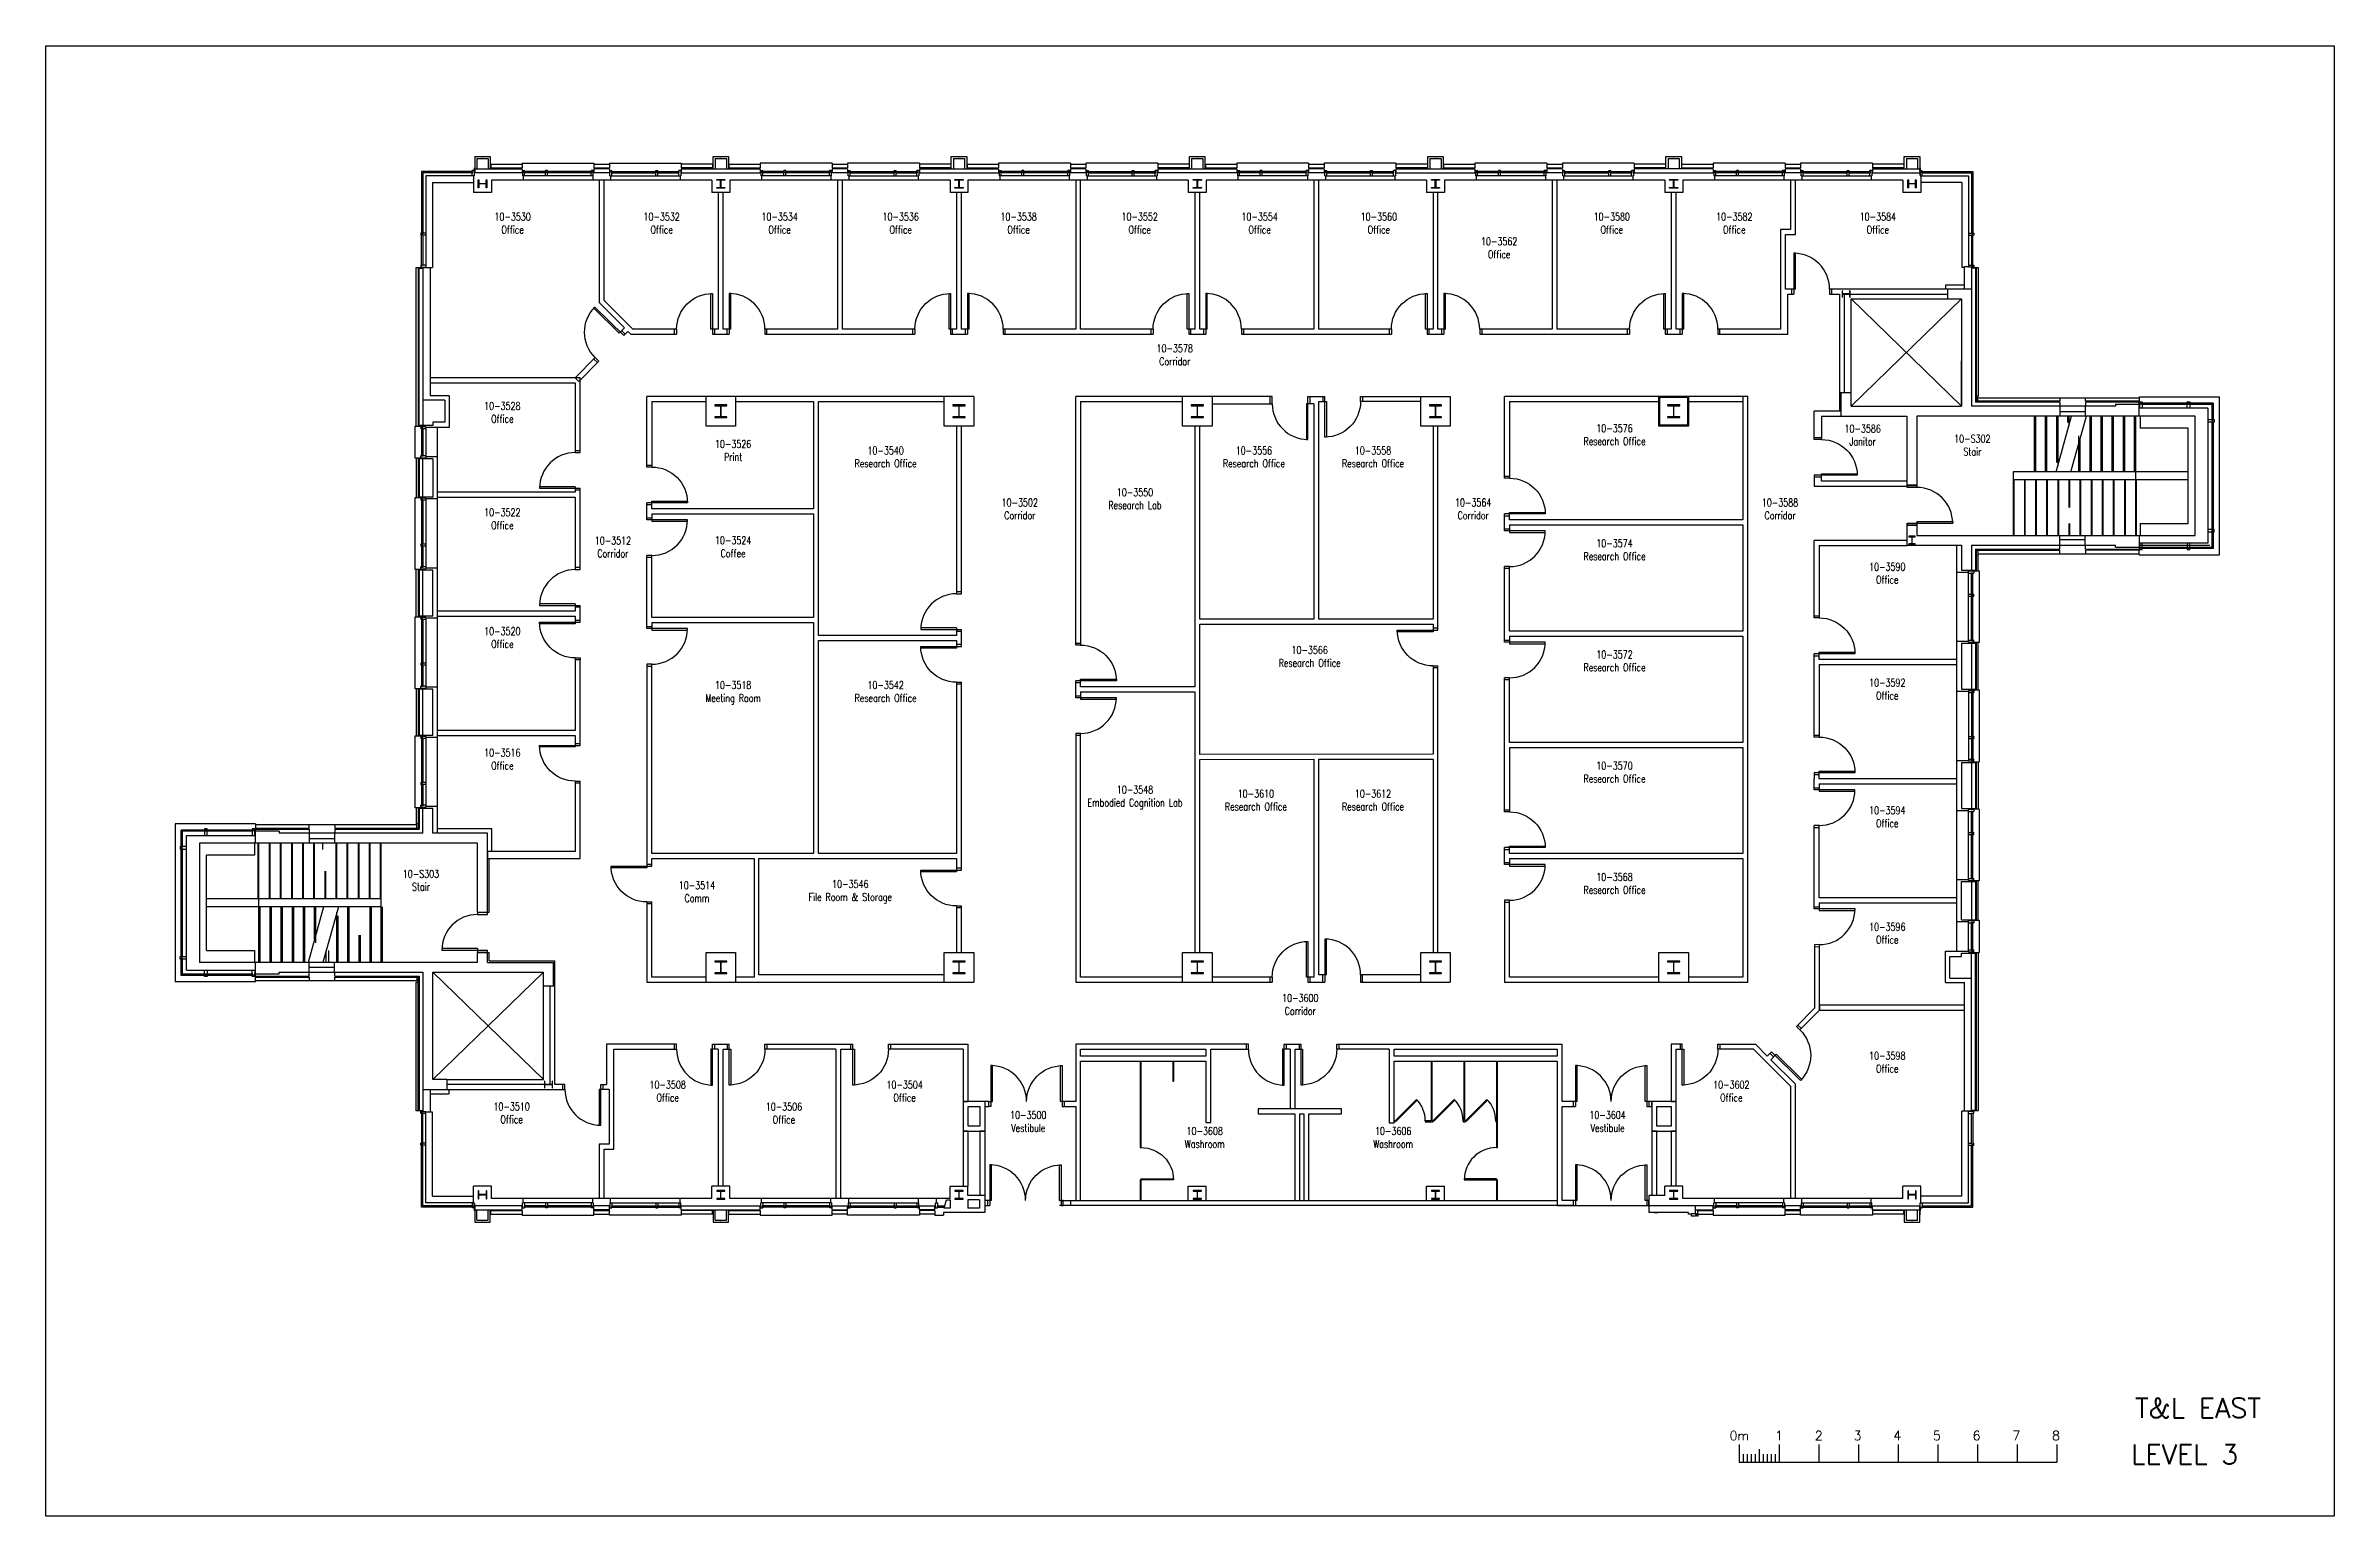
# Model space of a CAD drawing. Extents: x 11182 to 734459, y -1391328 to 152085.
# Drawn here: x 403488 to 461123, y -1110675 to -1073659 of the extents above; entities that cross this region are included whole.
import ezdxf
from ezdxf.enums import TextEntityAlignment as Align

# ---------------------------------------------------------------- set-up
doc = ezdxf.new("R2010")
doc.units = 0
doc.header["$LTSCALE"] = 500
doc.header["$MEASUREMENT"] = 0
doc.layers.get('0').update_dxf_attribs({"linetype": 'CONTINUOUS'})
doc.layers.add('0_Defpoints', color=106, linetype='CONTINUOUS', plot=False)
for name, color, linetype in [('0_room_data', 7, 'CONTINUOUS'), ('0_text', 7, 'CONTINUOUS'), ('1_Wall_Exist', 251, 'CONTINUOUS'), ('3_Text', 7, 'CONTINUOUS')]:
    doc.layers.add(name, color=color, linetype=linetype)
doc.styles.add('1_200', font='simplex.shx', dxfattribs={"width": 0.75, "height": 460})
doc.styles.get("Standard").update_dxf_attribs({"font": 'ROMANS', "height": 200})

msp = doc.modelspace()

# ---------------------------------------------------------------- texts
at = {"layer": '0_text'}
for s, p in [('T&L EAST', (456104, -1108199)), ('LEVEL 3', (456004, -1109366))]:
    msp.add_text(s, height=500, rotation=0, dxfattribs=at).set_placement(p)
for s, p in [('0m', (446140, -1108645)), ('1', (447140, -1108645)), ('2', (448140, -1108645)), ('3', (449116, -1108645)), ('4', (450116, -1108645)), ('5', (451116, -1108645)), ('6', (452116, -1108645)), ('7', (453116, -1108645)), ('8', (454116, -1108645))]:
    msp.add_text(s, height=231, rotation=0, dxfattribs=at).set_placement(p, align=Align.MIDDLE_CENTER)

# ---------------------------------------------------------------- blocks, each defined once
blk = doc.blocks.new('room_data')
at = {"layer": '3_Text', "style": '1_200', "width": 0.75}
for tag, p in [('ROOMNUM', (0, 0)), ('ROOMUSE', (0, -575))]:
    blk.add_attdef(tag, text='', height=345, dxfattribs=at).set_placement(p, align=Align.MIDDLE_CENTER)

# ---------------------------------------------------------------- linework, layer by layer
for p, q in [((446140, -1108870), (446140, -1109315)), ((447140, -1108870), (447140, -1109315)), ((448140, -1108870), (448140, -1109315)), ((449140, -1108870), (449140, -1109315)), ((450140, -1108870), (450140, -1109315)), ((451140, -1108870), (451140, -1109315)), ((452140, -1108870), (452140, -1109315)), ((453140, -1108870), (453140, -1109315)), ((454140, -1108870), (454140, -1109315)), ((446140, -1109315), (454140, -1109315)), ((446240, -1109116), (446240, -1109315)), ((446340, -1109116), (446340, -1109315)), ((446440, -1109116), (446440, -1109315)), ((446540, -1109116), (446540, -1109315)), ((446640, -1108984), (446640, -1109315)), ((446740, -1109116), (446740, -1109315)), ((446840, -1109116), (446840, -1109315)), ((446940, -1109116), (446940, -1109315)), ((447040, -1109116), (447040, -1109315))]:
    msp.add_line(p, q)
at = {"layer": '0_Defpoints'}
msp.add_lwpolyline([(403488, -1073659), (461123, -1073659), (461123, -1110675), (403488, -1110675)], close=True, dxfattribs=at)
at = {"layer": '1_Wall_Exist'}
for p, q in [((414293, -1076443), (414293, -1076858)), ((414293, -1076443), (414483, -1076443)), ((414347, -1076497), (414629, -1076497)), ((414347, -1076497), (414347, -1076758)), ((414483, -1076443), (414483, -1076453)), ((414483, -1076453), (414493, -1076453)), ((414493, -1076453), (414493, -1076443)), ((414493, -1076443), (414683, -1076443)), ((414629, -1076497), (414629, -1076758)), ((414683, -1076443), (414683, -1076758)), ((420293, -1076758), (420293, -1076443)), ((420293, -1076443), (420483, -1076443)), ((420347, -1076497), (420629, -1076497)), ((420347, -1076497), (420347, -1076758)), ((420483, -1076443), (420483, -1076453)), ((420483, -1076453), (420493, -1076453)), ((420493, -1076453), (420493, -1076443)), ((420493, -1076443), (420683, -1076443)), ((420629, -1076497), (420629, -1076758)), ((420683, -1076443), (420683, -1076758)), ((426293, -1076758), (426293, -1076443)), ((426293, -1076443), (426483, -1076443)), ((426347, -1076497), (426629, -1076497)), ((426347, -1076497), (426347, -1076758)), ((426483, -1076443), (426483, -1076453)), ((426483, -1076453), (426493, -1076453)), ((426493, -1076453), (426493, -1076443)), ((426493, -1076443), (426683, -1076443)), ((426629, -1076497), (426629, -1076758)), ((426683, -1076443), (426683, -1076758)), ((432293, -1076758), (432293, -1076443)), ((432293, -1076443), (432483, -1076443)), ((432347, -1076497), (432629, -1076497)), ((432347, -1076497), (432347, -1076758)), ((432483, -1076443), (432483, -1076453)), ((432483, -1076453), (432493, -1076453)), ((432493, -1076453), (432493, -1076443)), ((432493, -1076443), (432683, -1076443)), ((432629, -1076497), (432629, -1076758)), ((432683, -1076443), (432683, -1076758)), ((438293, -1076758), (438293, -1076443)), ((438293, -1076443), (438483, -1076443)), ((438347, -1076497), (438629, -1076497)), ((438347, -1076497), (438347, -1076758)), ((438483, -1076443), (438483, -1076453)), ((438483, -1076453), (438493, -1076453)), ((438493, -1076453), (438493, -1076443)), ((438493, -1076443), (438683, -1076443)), ((438629, -1076497), (438629, -1076758)), ((438683, -1076443), (438683, -1076758)), ((444293, -1076758), (444293, -1076443)), ((444293, -1076443), (444483, -1076443)), ((444347, -1076497), (444629, -1076497)), ((444347, -1076497), (444347, -1076758)), ((444483, -1076443), (444483, -1076453)), ((444483, -1076453), (444493, -1076453)), ((444493, -1076453), (444493, -1076443)), ((444493, -1076443), (444683, -1076443)), ((444629, -1076497), (444629, -1076758)), ((444683, -1076443), (444683, -1076758)), ((450293, -1076758), (450293, -1076443)), ((450293, -1076443), (450483, -1076443)), ((450347, -1076497), (450629, -1076497)), ((450347, -1076497), (450347, -1076758)), ((450483, -1076443), (450483, -1076453)), ((450483, -1076453), (450493, -1076453)), ((450493, -1076453), (450493, -1076443)), ((450493, -1076443), (450683, -1076443)), ((450629, -1076497), (450629, -1076758)), ((450683, -1076443), (450683, -1076858)), ((414242, -1076821), (412951, -1076821)), ((412951, -1076821), (412951, -1078390)), ((414242, -1076858), (412988, -1076858)), ((412988, -1076858), (412988, -1078390)), ((414278, -1076931), (413061, -1076931)), ((413061, -1076931), (413061, -1079228)), ((413229, -1077099), (414262, -1077099)), ((413229, -1077099), (413229, -1079238)), ((414278, -1076802), (414228, -1076802)), ((414228, -1076821), (414228, -1076802)), ((414228, -1076931), (414228, -1076858)), ((414242, -1076858), (414242, -1076821)), ((414262, -1076931), (414262, -1077349)), ((414281, -1076913), (414266, -1076913)), ((414266, -1076913), (414266, -1076914)), ((414266, -1076913), (414266, -1076914)), ((414266, -1076914), (414282, -1076914)), ((414278, -1076802), (414278, -1076931)), ((415498, -1076858), (414278, -1076858)), ((414286, -1076728), (414281, -1076913)), ((414282, -1076914), (414287, -1076729)), ((414291, -1076728), (414286, -1076728)), ((414287, -1076729), (414290, -1076729)), ((414290, -1076729), (414290, -1076737)), ((414290, -1076737), (414291, -1076737)), ((414291, -1076737), (414291, -1076728)), ((414293, -1076758), (415483, -1076758)), ((414380, -1077236), (414380, -1077030)), ((414380, -1077030), (414394, -1077030)), ((414397, -1077033), (414397, -1077125)), ((414397, -1077141), (414397, -1077233)), ((414400, -1077128), (414576, -1077128)), ((414576, -1077138), (414400, -1077138)), ((414579, -1077125), (414579, -1077033)), ((414579, -1077233), (414579, -1077141)), ((414582, -1077030), (414596, -1077030)), ((414596, -1077030), (414596, -1077236)), ((414693, -1076643), (415483, -1076643)), ((414693, -1076643), (414693, -1076733)), ((414693, -1076733), (415483, -1076733)), ((414714, -1077039), (414714, -1077349)), ((420262, -1077039), (414714, -1077039)), ((415483, -1076618), (415483, -1076733)), ((415483, -1076618), (417293, -1076618)), ((415483, -1076758), (415483, -1076858)), ((415498, -1076802), (415498, -1076931)), ((415498, -1076802), (415548, -1076802)), ((417278, -1076931), (415498, -1076931)), ((415514, -1076931), (415514, -1077039)), ((416087, -1076821), (415534, -1076821)), ((415534, -1076858), (415534, -1076821)), ((416087, -1076858), (415534, -1076858)), ((415548, -1076821), (415548, -1076802)), ((415548, -1076931), (415548, -1076858)), ((416123, -1076802), (416073, -1076802)), ((416073, -1076821), (416073, -1076802)), ((416073, -1076931), (416073, -1076858)), ((416087, -1076858), (416087, -1076821)), ((417242, -1076821), (416112, -1076821)), ((416112, -1076858), (416112, -1076821)), ((417242, -1076858), (416112, -1076858)), ((416123, -1076821), (416123, -1076802)), ((416123, -1076931), (416123, -1076858)), ((417278, -1076802), (417228, -1076802)), ((417228, -1076821), (417228, -1076802)), ((417228, -1076931), (417228, -1076858)), ((417242, -1076858), (417242, -1076821)), ((417262, -1076931), (417262, -1077039)), ((417278, -1076931), (417278, -1076802)), ((417698, -1076858), (417278, -1076858)), ((417293, -1076618), (417293, -1076733)), ((417293, -1076643), (417683, -1076643)), ((417293, -1076733), (417683, -1076733)), ((417683, -1076758), (417293, -1076758)), ((417293, -1076758), (417293, -1076858)), ((417426, -1077039), (417426, -1080124)), ((417551, -1080072), (417551, -1077039)), ((417683, -1076618), (417683, -1076733)), ((417683, -1076618), (419493, -1076618)), ((417683, -1076758), (417683, -1076858)), ((417698, -1076802), (417748, -1076802)), ((417698, -1076931), (417698, -1076802)), ((417698, -1076931), (419478, -1076931)), ((417714, -1076931), (417714, -1077039)), ((417734, -1076821), (418864, -1076821)), ((417734, -1076858), (417734, -1076821)), ((417734, -1076858), (418864, -1076858)), ((417748, -1076821), (417748, -1076802)), ((417748, -1076931), (417748, -1076858)), ((418853, -1076802), (418903, -1076802)), ((418853, -1076821), (418853, -1076802)), ((418853, -1076931), (418853, -1076858)), ((418864, -1076858), (418864, -1076821)), ((418889, -1076821), (419442, -1076821)), ((418889, -1076858), (418889, -1076821)), ((418889, -1076858), (419442, -1076858)), ((418903, -1076821), (418903, -1076802)), ((418903, -1076931), (418903, -1076858)), ((419478, -1076802), (419428, -1076802)), ((419428, -1076821), (419428, -1076802)), ((419428, -1076931), (419428, -1076858)), ((419442, -1076858), (419442, -1076821)), ((419462, -1076931), (419462, -1077039)), ((419478, -1076802), (419478, -1076931)), ((419478, -1076858), (421498, -1076858)), ((419493, -1076618), (419493, -1076733)), ((420283, -1076643), (419493, -1076643)), ((420283, -1076733), (419493, -1076733)), ((419493, -1076758), (421483, -1076758)), ((419493, -1076758), (419493, -1076858)), ((420262, -1077039), (420262, -1077349)), ((420283, -1076643), (420283, -1076733)), ((420385, -1077039), (420385, -1077025)), ((420385, -1077025), (420591, -1077025)), ((420480, -1077042), (420388, -1077042)), ((420483, -1077221), (420483, -1077045)), ((420493, -1077045), (420493, -1077221)), ((420588, -1077042), (420496, -1077042)), ((420591, -1077025), (420591, -1077039)), ((420693, -1076643), (421483, -1076643)), ((420693, -1076643), (420693, -1076733)), ((420693, -1076733), (421483, -1076733)), ((420714, -1077039), (420714, -1077349)), ((426262, -1077039), (420714, -1077039)), ((421483, -1076618), (421483, -1076733)), ((423293, -1076618), (421483, -1076618)), ((421483, -1076758), (421483, -1076858)), ((421498, -1076802), (421498, -1076931)), ((421498, -1076802), (421548, -1076802)), ((423278, -1076931), (421498, -1076931)), ((421514, -1076931), (421514, -1077039)), ((422087, -1076821), (421534, -1076821)), ((421534, -1076858), (421534, -1076821)), ((422087, -1076858), (421534, -1076858)), ((421548, -1076821), (421548, -1076802)), ((421548, -1076931), (421548, -1076858)), ((422123, -1076802), (422073, -1076802)), ((422073, -1076821), (422073, -1076802)), ((422073, -1076931), (422073, -1076858)), ((422087, -1076858), (422087, -1076821)), ((423242, -1076821), (422112, -1076821)), ((422112, -1076858), (422112, -1076821)), ((423242, -1076858), (422112, -1076858)), ((422123, -1076821), (422123, -1076802)), ((422123, -1076931), (422123, -1076858)), ((423278, -1076802), (423228, -1076802)), ((423228, -1076821), (423228, -1076802)), ((423228, -1076931), (423228, -1076858)), ((423242, -1076858), (423242, -1076821)), ((423262, -1076931), (423262, -1077039)), ((423278, -1076931), (423278, -1076802)), ((423698, -1076858), (423278, -1076858)), ((423293, -1076618), (423293, -1076733)), ((423293, -1076643), (423683, -1076643)), ((423293, -1076733), (423683, -1076733)), ((423683, -1076758), (423293, -1076758)), ((423293, -1076758), (423293, -1076858)), ((423426, -1077039), (423426, -1080795)), ((423551, -1080795), (423551, -1077039)), ((423683, -1076618), (423683, -1076733)), ((425493, -1076618), (423683, -1076618)), ((423683, -1076758), (423683, -1076858)), ((423698, -1076802), (423748, -1076802)), ((423698, -1076931), (423698, -1076802)), ((423698, -1076931), (425478, -1076931)), ((423714, -1076931), (423714, -1077039)), ((423734, -1076821), (424864, -1076821)), ((423734, -1076858), (423734, -1076821)), ((423734, -1076858), (424864, -1076858)), ((423748, -1076821), (423748, -1076802)), ((423748, -1076931), (423748, -1076858)), ((424853, -1076802), (424903, -1076802)), ((424853, -1076821), (424853, -1076802)), ((424853, -1076931), (424853, -1076858)), ((424864, -1076858), (424864, -1076821)), ((424889, -1076821), (425442, -1076821)), ((424889, -1076858), (424889, -1076821)), ((424889, -1076858), (425442, -1076858)), ((424903, -1076821), (424903, -1076802)), ((424903, -1076931), (424903, -1076858)), ((425478, -1076802), (425428, -1076802)), ((425428, -1076821), (425428, -1076802)), ((425428, -1076931), (425428, -1076858)), ((425442, -1076858), (425442, -1076821)), ((425462, -1076931), (425462, -1077039)), ((425478, -1076802), (425478, -1076931)), ((425478, -1076858), (427498, -1076858)), ((425493, -1076618), (425493, -1076733)), ((426283, -1076643), (425493, -1076643)), ((426283, -1076733), (425493, -1076733)), ((425493, -1076758), (427483, -1076758)), ((425493, -1076758), (425493, -1076858)), ((426262, -1077039), (426262, -1077349)), ((426283, -1076643), (426283, -1076733)), ((426385, -1077039), (426385, -1077025)), ((426385, -1077025), (426591, -1077025)), ((426480, -1077042), (426388, -1077042)), ((426483, -1077221), (426483, -1077045)), ((426493, -1077045), (426493, -1077221)), ((426588, -1077042), (426496, -1077042)), ((426591, -1077025), (426591, -1077039)), ((426693, -1076643), (427483, -1076643)), ((426693, -1076643), (426693, -1076733)), ((426693, -1076733), (427483, -1076733)), ((426714, -1077039), (426714, -1077349)), ((432262, -1077039), (426714, -1077039)), ((427483, -1076618), (427483, -1076733)), ((429293, -1076618), (427483, -1076618)), ((427483, -1076758), (427483, -1076858)), ((427498, -1076802), (427498, -1076931)), ((427498, -1076802), (427548, -1076802)), ((429278, -1076931), (427498, -1076931)), ((427514, -1076931), (427514, -1077039)), ((428087, -1076821), (427534, -1076821)), ((427534, -1076858), (427534, -1076821)), ((428087, -1076858), (427534, -1076858)), ((427548, -1076821), (427548, -1076802)), ((427548, -1076931), (427548, -1076858)), ((428123, -1076802), (428073, -1076802)), ((428073, -1076821), (428073, -1076802)), ((428073, -1076931), (428073, -1076858)), ((428087, -1076858), (428087, -1076821)), ((429242, -1076821), (428112, -1076821)), ((428112, -1076858), (428112, -1076821)), ((429242, -1076858), (428112, -1076858)), ((428123, -1076821), (428123, -1076802)), ((428123, -1076931), (428123, -1076858)), ((429278, -1076802), (429228, -1076802)), ((429228, -1076821), (429228, -1076802)), ((429228, -1076931), (429228, -1076858)), ((429242, -1076858), (429242, -1076821)), ((429262, -1076931), (429262, -1077039)), ((429278, -1076931), (429278, -1076802)), ((429698, -1076858), (429278, -1076858)), ((429293, -1076618), (429293, -1076733)), ((429293, -1076643), (429683, -1076643)), ((429293, -1076733), (429683, -1076733)), ((429683, -1076758), (429293, -1076758)), ((429293, -1076758), (429293, -1076858)), ((429426, -1077039), (429426, -1080795)), ((429551, -1080795), (429551, -1077039)), ((429683, -1076618), (429683, -1076733)), ((431493, -1076618), (429683, -1076618)), ((429683, -1076758), (429683, -1076858)), ((429698, -1076802), (429748, -1076802)), ((429698, -1076931), (429698, -1076802)), ((429698, -1076931), (431478, -1076931)), ((429714, -1076931), (429714, -1077039)), ((429734, -1076821), (430864, -1076821)), ((429734, -1076858), (429734, -1076821)), ((429734, -1076858), (430864, -1076858)), ((429748, -1076821), (429748, -1076802)), ((429748, -1076931), (429748, -1076858)), ((430853, -1076802), (430903, -1076802)), ((430853, -1076821), (430853, -1076802)), ((430853, -1076931), (430853, -1076858)), ((430864, -1076858), (430864, -1076821)), ((430889, -1076821), (431442, -1076821)), ((430889, -1076858), (430889, -1076821)), ((430889, -1076858), (431442, -1076858)), ((430903, -1076821), (430903, -1076802)), ((430903, -1076931), (430903, -1076858)), ((431478, -1076802), (431428, -1076802)), ((431428, -1076821), (431428, -1076802)), ((431428, -1076931), (431428, -1076858)), ((431442, -1076858), (431442, -1076821)), ((431462, -1076931), (431462, -1077039)), ((431478, -1076802), (431478, -1076931)), ((433498, -1076858), (431478, -1076858)), ((431493, -1076618), (431493, -1076733)), ((432283, -1076643), (431493, -1076643)), ((432283, -1076733), (431493, -1076733)), ((431493, -1076758), (433483, -1076758)), ((431493, -1076758), (431493, -1076858)), ((432262, -1077039), (432262, -1077349)), ((432283, -1076643), (432283, -1076733)), ((432385, -1077039), (432385, -1077025)), ((432385, -1077025), (432591, -1077025)), ((432480, -1077042), (432388, -1077042)), ((432483, -1077221), (432483, -1077045)), ((432493, -1077045), (432493, -1077221)), ((432588, -1077042), (432496, -1077042)), ((432591, -1077025), (432591, -1077039)), ((432693, -1076643), (433483, -1076643)), ((432693, -1076643), (432693, -1076733)), ((432693, -1076733), (433483, -1076733)), ((432714, -1077039), (432714, -1077349)), ((438262, -1077039), (432714, -1077039)), ((433483, -1076618), (433483, -1076733)), ((435293, -1076618), (433483, -1076618)), ((433483, -1076758), (433483, -1076858)), ((433498, -1076802), (433498, -1076931)), ((433498, -1076802), (433548, -1076802)), ((435278, -1076931), (433498, -1076931)), ((433514, -1076931), (433514, -1077039)), ((434087, -1076821), (433534, -1076821)), ((433534, -1076858), (433534, -1076821)), ((434087, -1076858), (433534, -1076858)), ((433548, -1076821), (433548, -1076802)), ((433548, -1076931), (433548, -1076858)), ((434123, -1076802), (434073, -1076802)), ((434073, -1076821), (434073, -1076802)), ((434073, -1076931), (434073, -1076858)), ((434087, -1076858), (434087, -1076821)), ((435242, -1076821), (434112, -1076821)), ((434112, -1076858), (434112, -1076821)), ((435242, -1076858), (434112, -1076858)), ((434123, -1076821), (434123, -1076802)), ((434123, -1076931), (434123, -1076858)), ((435278, -1076802), (435228, -1076802)), ((435228, -1076821), (435228, -1076802)), ((435228, -1076931), (435228, -1076858)), ((435242, -1076858), (435242, -1076821)), ((435262, -1076931), (435262, -1077039)), ((435278, -1076931), (435278, -1076802)), ((435698, -1076858), (435278, -1076858)), ((435293, -1076618), (435293, -1076733)), ((435293, -1076643), (435683, -1076643)), ((435293, -1076733), (435683, -1076733)), ((435683, -1076758), (435293, -1076758)), ((435293, -1076758), (435293, -1076858)), ((435426, -1077039), (435426, -1080795)), ((435551, -1080795), (435551, -1077039)), ((435683, -1076618), (435683, -1076733)), ((437493, -1076618), (435683, -1076618)), ((435683, -1076758), (435683, -1076858)), ((435698, -1076802), (435748, -1076802)), ((435698, -1076931), (435698, -1076802)), ((435698, -1076931), (437478, -1076931)), ((435714, -1076931), (435714, -1077039)), ((435734, -1076821), (436864, -1076821)), ((435734, -1076858), (435734, -1076821)), ((435734, -1076858), (436864, -1076858)), ((435748, -1076821), (435748, -1076802)), ((435748, -1076931), (435748, -1076858)), ((436853, -1076802), (436903, -1076802)), ((436853, -1076821), (436853, -1076802)), ((436853, -1076931), (436853, -1076858)), ((436864, -1076858), (436864, -1076821)), ((436889, -1076821), (437442, -1076821)), ((436889, -1076858), (436889, -1076821)), ((436889, -1076858), (437442, -1076858)), ((436903, -1076821), (436903, -1076802)), ((436903, -1076931), (436903, -1076858)), ((437478, -1076802), (437428, -1076802)), ((437428, -1076821), (437428, -1076802)), ((437428, -1076931), (437428, -1076858)), ((437442, -1076858), (437442, -1076821)), ((437462, -1076931), (437462, -1077039)), ((437478, -1076802), (437478, -1076931)), ((437478, -1076858), (439498, -1076858)), ((437493, -1076618), (437493, -1076733)), ((438283, -1076643), (437493, -1076643)), ((438283, -1076733), (437493, -1076733)), ((437493, -1076758), (439483, -1076758)), ((437493, -1076758), (437493, -1076858)), ((438262, -1077039), (438262, -1077349)), ((438283, -1076643), (438283, -1076733)), ((438385, -1077039), (438385, -1077025)), ((438385, -1077025), (438591, -1077025)), ((438480, -1077042), (438388, -1077042)), ((438483, -1077221), (438483, -1077045)), ((438493, -1077045), (438493, -1077221)), ((438588, -1077042), (438496, -1077042)), ((438591, -1077025), (438591, -1077039)), ((438693, -1076643), (439483, -1076643)), ((438693, -1076643), (438693, -1076733)), ((438693, -1076733), (439483, -1076733)), ((438714, -1077039), (438714, -1077349)), ((444262, -1077039), (438714, -1077039)), ((439483, -1076618), (439483, -1076733)), ((441293, -1076618), (439483, -1076618)), ((439483, -1076758), (439483, -1076858)), ((439498, -1076802), (439498, -1076931)), ((439498, -1076802), (439548, -1076802)), ((441278, -1076931), (439498, -1076931)), ((439514, -1076931), (439514, -1077039)), ((440087, -1076821), (439534, -1076821)), ((439534, -1076858), (439534, -1076821)), ((440087, -1076858), (439534, -1076858)), ((439548, -1076821), (439548, -1076802)), ((439548, -1076931), (439548, -1076858)), ((440123, -1076802), (440073, -1076802)), ((440073, -1076821), (440073, -1076802)), ((440073, -1076931), (440073, -1076858)), ((440087, -1076858), (440087, -1076821)), ((441242, -1076821), (440112, -1076821)), ((440112, -1076858), (440112, -1076821)), ((441242, -1076858), (440112, -1076858)), ((440123, -1076821), (440123, -1076802)), ((440123, -1076931), (440123, -1076858)), ((441278, -1076802), (441228, -1076802)), ((441228, -1076821), (441228, -1076802)), ((441228, -1076931), (441228, -1076858)), ((441242, -1076858), (441242, -1076821)), ((441262, -1076931), (441262, -1077039)), ((441278, -1076931), (441278, -1076802)), ((441698, -1076858), (441278, -1076858)), ((441293, -1076618), (441293, -1076733)), ((441293, -1076643), (441683, -1076643)), ((441293, -1076733), (441683, -1076733)), ((441683, -1076758), (441293, -1076758)), ((441293, -1076758), (441293, -1076858)), ((441426, -1077039), (441426, -1080795)), ((441551, -1080795), (441551, -1077039)), ((441683, -1076618), (441683, -1076733)), ((443493, -1076618), (441683, -1076618)), ((441683, -1076758), (441683, -1076858)), ((441698, -1076802), (441748, -1076802)), ((441698, -1076931), (441698, -1076802)), ((441698, -1076931), (443478, -1076931)), ((441714, -1076931), (441714, -1077039)), ((441734, -1076821), (442864, -1076821)), ((441734, -1076858), (441734, -1076821)), ((441734, -1076858), (442864, -1076858)), ((441748, -1076821), (441748, -1076802)), ((441748, -1076931), (441748, -1076858)), ((442853, -1076802), (442903, -1076802)), ((442853, -1076821), (442853, -1076802)), ((442853, -1076931), (442853, -1076858)), ((442864, -1076858), (442864, -1076821)), ((442889, -1076821), (443442, -1076821)), ((442889, -1076858), (442889, -1076821)), ((442889, -1076858), (443442, -1076858)), ((442903, -1076821), (442903, -1076802)), ((442903, -1076931), (442903, -1076858)), ((443478, -1076802), (443428, -1076802)), ((443428, -1076821), (443428, -1076802)), ((443428, -1076931), (443428, -1076858)), ((443442, -1076858), (443442, -1076821)), ((443462, -1076931), (443462, -1077039)), ((443478, -1076802), (443478, -1076931)), ((443478, -1076858), (445498, -1076858)), ((443493, -1076618), (443493, -1076733)), ((444283, -1076643), (443493, -1076643)), ((444283, -1076733), (443493, -1076733)), ((445483, -1076758), (443493, -1076758)), ((443493, -1076758), (443493, -1076858)), ((444262, -1077039), (444262, -1077349)), ((444283, -1076643), (444283, -1076733)), ((444385, -1077039), (444385, -1077025)), ((444385, -1077025), (444591, -1077025)), ((444480, -1077042), (444388, -1077042)), ((444483, -1077221), (444483, -1077045)), ((444493, -1077045), (444493, -1077221)), ((444588, -1077042), (444496, -1077042)), ((444591, -1077025), (444591, -1077039)), ((444693, -1076643), (445483, -1076643)), ((444693, -1076733), (445483, -1076733)), ((444714, -1077039), (444714, -1077349)), ((450262, -1077039), (444714, -1077039)), ((445483, -1076618), (445483, -1076733)), ((447293, -1076618), (445483, -1076618)), ((445483, -1076758), (445483, -1076858)), ((445498, -1076802), (445498, -1076931)), ((445498, -1076802), (445548, -1076802)), ((447278, -1076931), (445498, -1076931)), ((445514, -1076931), (445514, -1077039)), ((446087, -1076821), (445534, -1076821)), ((445534, -1076858), (445534, -1076821)), ((446087, -1076858), (445534, -1076858)), ((445548, -1076821), (445548, -1076802)), ((445548, -1076931), (445548, -1076858)), ((446123, -1076802), (446073, -1076802)), ((446073, -1076821), (446073, -1076802)), ((446073, -1076931), (446073, -1076858)), ((446087, -1076858), (446087, -1076821)), ((447242, -1076821), (446112, -1076821)), ((446112, -1076858), (446112, -1076821)), ((447242, -1076858), (446112, -1076858)), ((446123, -1076821), (446123, -1076802)), ((446123, -1076931), (446123, -1076858)), ((447278, -1076802), (447228, -1076802)), ((447228, -1076821), (447228, -1076802)), ((447228, -1076931), (447228, -1076858)), ((447242, -1076858), (447242, -1076821)), ((447262, -1076931), (447262, -1077039)), ((447278, -1076931), (447278, -1076802)), ((447698, -1076858), (447278, -1076858)), ((447293, -1076618), (447293, -1076733)), ((447293, -1076643), (447683, -1076643)), ((447293, -1076733), (447683, -1076733)), ((447683, -1076758), (447293, -1076758)), ((447293, -1076758), (447293, -1076858)), ((447426, -1077039), (447426, -1078283)), ((447551, -1078408), (447551, -1077039)), ((447683, -1076618), (447683, -1076733)), ((449493, -1076618), (447683, -1076618)), ((447683, -1076758), (447683, -1076858)), ((447698, -1076802), (447748, -1076802)), ((447698, -1076931), (447698, -1076802)), ((447698, -1076931), (449478, -1076931)), ((447714, -1076931), (447714, -1077039)), ((447734, -1076821), (448864, -1076821)), ((447734, -1076858), (447734, -1076821)), ((447734, -1076858), (448864, -1076858)), ((447748, -1076821), (447748, -1076802)), ((447748, -1076931), (447748, -1076858)), ((448853, -1076802), (448903, -1076802)), ((448853, -1076821), (448853, -1076802)), ((448853, -1076931), (448853, -1076858)), ((448864, -1076858), (448864, -1076821)), ((448889, -1076821), (449442, -1076821)), ((448889, -1076858), (448889, -1076821)), ((448889, -1076858), (449442, -1076858)), ((448903, -1076821), (448903, -1076802)), ((448903, -1076931), (448903, -1076858)), ((449478, -1076802), (449428, -1076802)), ((449428, -1076821), (449428, -1076802)), ((449428, -1076931), (449428, -1076858)), ((449442, -1076858), (449442, -1076821)), ((449462, -1076931), (449462, -1077039)), ((449478, -1076802), (449478, -1076931)), ((449478, -1076858), (450698, -1076858)), ((449493, -1076618), (449493, -1076733)), ((450283, -1076643), (449493, -1076643)), ((450283, -1076733), (449493, -1076733)), ((449493, -1076758), (450683, -1076758)), ((449493, -1076758), (449493, -1076858)), ((450262, -1077039), (450262, -1077349)), ((450283, -1076643), (450283, -1076733)), ((450380, -1077236), (450380, -1077030)), ((450380, -1077030), (450394, -1077030)), ((450397, -1077033), (450397, -1077125)), ((450397, -1077141), (450397, -1077233)), ((450400, -1077128), (450576, -1077128)), ((450576, -1077138), (450400, -1077138)), ((450579, -1077125), (450579, -1077033)), ((450579, -1077233), (450579, -1077141)), ((450582, -1077030), (450596, -1077030)), ((450596, -1077030), (450596, -1077236)), ((450685, -1076737), (450685, -1076728)), ((450685, -1076728), (450691, -1076728)), ((450686, -1076737), (450685, -1076737)), ((450690, -1076729), (450686, -1076729)), ((450686, -1076729), (450686, -1076737)), ((450695, -1076914), (450690, -1076729)), ((450691, -1076728), (450696, -1076913)), ((450710, -1076914), (450695, -1076914)), ((450696, -1076913), (450710, -1076913)), ((450698, -1076802), (450748, -1076802)), ((450698, -1076802), (450698, -1076931)), ((450698, -1076931), (451915, -1076931)), ((450710, -1076913), (450710, -1076914)), ((450714, -1076931), (450714, -1077349)), ((451747, -1077099), (450714, -1077099)), ((450734, -1076821), (452025, -1076821)), ((450734, -1076858), (450734, -1076821)), ((450734, -1076858), (451988, -1076858)), ((450748, -1076821), (450748, -1076802)), ((450748, -1076931), (450748, -1076858)), ((451747, -1077099), (451747, -1079238)), ((451915, -1076931), (451915, -1079228)), ((451988, -1076858), (451988, -1078390)), ((452025, -1076821), (452025, -1078390)), ((414714, -1077349), (414262, -1077349)), ((414394, -1077236), (414380, -1077236)), ((414596, -1077236), (414582, -1077236)), ((420714, -1077349), (420262, -1077349)), ((420385, -1077241), (420385, -1077227)), ((420591, -1077241), (420385, -1077241)), ((420388, -1077224), (420480, -1077224)), ((420426, -1077349), (420426, -1080795)), ((420496, -1077224), (420588, -1077224)), ((420551, -1080795), (420551, -1077349)), ((420591, -1077227), (420591, -1077241)), ((426714, -1077349), (426262, -1077349)), ((426385, -1077241), (426385, -1077227)), ((426591, -1077241), (426385, -1077241)), ((426388, -1077224), (426480, -1077224)), ((426426, -1077349), (426426, -1080795)), ((426496, -1077224), (426588, -1077224)), ((426551, -1080795), (426551, -1077349)), ((426591, -1077227), (426591, -1077241)), ((432714, -1077349), (432262, -1077349)), ((432385, -1077241), (432385, -1077227)), ((432591, -1077241), (432385, -1077241)), ((432388, -1077224), (432480, -1077224)), ((432426, -1077349), (432426, -1080795)), ((432496, -1077224), (432588, -1077224)), ((432551, -1080795), (432551, -1077349)), ((432591, -1077227), (432591, -1077241)), ((438714, -1077349), (438262, -1077349)), ((438385, -1077241), (438385, -1077227)), ((438591, -1077241), (438385, -1077241)), ((438388, -1077224), (438480, -1077224)), ((438426, -1077349), (438426, -1080795)), ((438496, -1077224), (438588, -1077224)), ((438551, -1080795), (438551, -1077349)), ((438591, -1077227), (438591, -1077241)), ((444714, -1077349), (444262, -1077349)), ((444385, -1077241), (444385, -1077227)), ((444591, -1077241), (444385, -1077241)), ((444388, -1077224), (444480, -1077224)), ((444426, -1077349), (444426, -1080795)), ((444496, -1077224), (444588, -1077224)), ((444551, -1080795), (444551, -1077349)), ((444591, -1077227), (444591, -1077241)), ((450714, -1077349), (450262, -1077349)), ((450394, -1077236), (450380, -1077236)), ((450596, -1077236), (450582, -1077236)), ((447178, -1078283), (447178, -1080795)), ((447426, -1078283), (447178, -1078283)), ((412932, -1078378), (412932, -1078428)), ((412951, -1078378), (412932, -1078378)), ((412951, -1078428), (412932, -1078428)), ((412988, -1078390), (412951, -1078390)), ((412951, -1079190), (412951, -1078415)), ((412988, -1078415), (412951, -1078415)), ((413061, -1078378), (412988, -1078378)), ((412988, -1078415), (412988, -1079190)), ((413061, -1078428), (412988, -1078428)), ((447303, -1078408), (447551, -1078408)), ((447303, -1079783), (447303, -1078408)), ((447552, -1078883), (447512, -1078883)), ((447512, -1078883), (447512, -1079908)), ((447552, -1079783), (447552, -1078883)), ((451915, -1078378), (451988, -1078378)), ((451915, -1078428), (451988, -1078428)), ((451988, -1078390), (452025, -1078390)), ((451988, -1078415), (451988, -1079190)), ((451988, -1078415), (452025, -1078415)), ((452025, -1078378), (452044, -1078378)), ((452025, -1079190), (452025, -1078415)), ((452025, -1078428), (452044, -1078428)), ((452044, -1078378), (452044, -1078428)), ((412818, -1083233), (412818, -1079243)), ((412818, -1079243), (412988, -1079243)), ((412863, -1079253), (412863, -1083218)), ((412863, -1079253), (412988, -1079253)), ((412888, -1083218), (412888, -1079253)), ((412932, -1079178), (412932, -1079228)), ((412951, -1079178), (412932, -1079178)), ((412932, -1079228), (413061, -1079228)), ((412988, -1079190), (412951, -1079190)), ((413061, -1079178), (412988, -1079178)), ((412988, -1079238), (413169, -1079238)), ((412988, -1079238), (412988, -1083218)), ((413169, -1079238), (413169, -1082475)), ((413169, -1079238), (413229, -1079238)), ((451807, -1079238), (451747, -1079238)), ((451807, -1079783), (451807, -1079212)), ((451807, -1079212), (451915, -1079212)), ((451915, -1079178), (451988, -1079178)), ((452044, -1079228), (451915, -1079228)), ((451988, -1079190), (452025, -1079190)), ((451988, -1079228), (451988, -1082733)), ((451988, -1079243), (452158, -1079243)), ((452113, -1079258), (451988, -1079258)), ((452025, -1079178), (452044, -1079178)), ((452044, -1079178), (452044, -1079228)), ((452088, -1079258), (452088, -1082633)), ((452113, -1082608), (452113, -1079258)), ((452158, -1079243), (452158, -1082483)), ((420236, -1080795), (420236, -1079895)), ((420236, -1079895), (420276, -1079895)), ((420276, -1079895), (420276, -1080920)), ((420741, -1079895), (420701, -1079895)), ((420701, -1079895), (420701, -1080920)), ((420741, -1080795), (420741, -1079895)), ((426236, -1080795), (426236, -1079895)), ((426236, -1079895), (426276, -1079895)), ((426276, -1079895), (426276, -1080920)), ((426741, -1079895), (426701, -1079895)), ((426701, -1079895), (426701, -1080920)), ((426741, -1080795), (426741, -1079895)), ((432236, -1080795), (432236, -1079895)), ((432236, -1079895), (432276, -1079895)), ((432276, -1079895), (432276, -1080920)), ((432741, -1079895), (432701, -1079895)), ((432701, -1079895), (432701, -1080920)), ((432741, -1080795), (432741, -1079895)), ((438236, -1080795), (438236, -1079895)), ((438236, -1079895), (438276, -1079895)), ((438276, -1079895), (438276, -1080920)), ((438741, -1079895), (438701, -1079895)), ((438701, -1079895), (438701, -1080920)), ((438741, -1080795), (438741, -1079895)), ((444236, -1080795), (444236, -1079895)), ((444236, -1079895), (444276, -1079895)), ((444276, -1079895), (444276, -1080920)), ((444741, -1079895), (444701, -1079895)), ((444701, -1079895), (444701, -1080920)), ((444741, -1080795), (444741, -1079895)), ((447552, -1079783), (447303, -1079783)), ((447362, -1080920), (447362, -1079908)), ((447362, -1079908), (447512, -1079908)), ((447462, -1079908), (447462, -1079783)), ((451988, -1079783), (448412, -1079783)), ((448412, -1079783), (448412, -1079908)), ((448412, -1079908), (448665, -1079908)), ((448462, -1079783), (448462, -1079908)), ((448665, -1079908), (448665, -1082858)), ((448735, -1079825), (448728, -1079825)), ((448728, -1079825), (448728, -1079990)), ((448728, -1079990), (448735, -1079990)), ((448738, -1079902), (448738, -1079828)), ((448738, -1079987), (448738, -1079914)), ((448915, -1079905), (448741, -1079905)), ((448741, -1079911), (448915, -1079911)), ((448790, -1082383), (448790, -1079908)), ((448790, -1079908), (451388, -1079908)), ((448918, -1079828), (448918, -1079902)), ((448918, -1079914), (448918, -1079987)), ((448929, -1079825), (448921, -1079825)), ((448921, -1079990), (448929, -1079990)), ((448929, -1079990), (448929, -1079825)), ((451738, -1082733), (448953, -1080033)), ((448953, -1082733), (451738, -1080033)), ((448953, -1082383), (448953, -1080033)), ((448953, -1080033), (451388, -1080033)), ((451341, -1079675), (451807, -1079675)), ((451341, -1079783), (451341, -1079675)), ((451388, -1080033), (451388, -1079783)), ((451388, -1080033), (451738, -1080033)), ((451738, -1080033), (451738, -1082733)), ((417288, -1080265), (417316, -1080237)), ((417930, -1080896), (417288, -1080265)), ((417316, -1080237), (418047, -1080955)), ((417426, -1080124), (418062, -1080761)), ((418273, -1080795), (417551, -1080072)), ((418062, -1080761), (417930, -1080896)), ((417993, -1080831), (418082, -1080919)), ((418047, -1080955), (418151, -1080849)), ((418151, -1080849), (418222, -1080920)), ((418222, -1080920), (419376, -1080920)), ((419376, -1080795), (418273, -1080795)), ((419326, -1080920), (419326, -1080795)), ((419376, -1080795), (419376, -1080920)), ((420426, -1080795), (420236, -1080795)), ((420276, -1080920), (420701, -1080920)), ((420326, -1080795), (420326, -1080920)), ((420741, -1080795), (420551, -1080795)), ((420651, -1080920), (420651, -1080795)), ((423426, -1080795), (421601, -1080795)), ((421601, -1080795), (421601, -1080920)), ((421601, -1080920), (425376, -1080920)), ((421651, -1080920), (421651, -1080795)), ((425376, -1080795), (423551, -1080795)), ((425326, -1080920), (425326, -1080795)), ((425376, -1080795), (425376, -1080920)), ((426426, -1080795), (426236, -1080795)), ((426276, -1080920), (426701, -1080920)), ((426326, -1080920), (426326, -1080795)), ((426741, -1080795), (426551, -1080795)), ((426651, -1080920), (426651, -1080795)), ((429426, -1080795), (427601, -1080795)), ((427601, -1080795), (427601, -1080920)), ((427601, -1080920), (431376, -1080920)), ((427651, -1080920), (427651, -1080795)), ((431376, -1080795), (429551, -1080795)), ((431326, -1080920), (431326, -1080795)), ((431376, -1080795), (431376, -1080920)), ((432426, -1080795), (432236, -1080795)), ((432276, -1080920), (432701, -1080920)), ((432326, -1080920), (432326, -1080795)), ((432741, -1080795), (432551, -1080795)), ((432651, -1080920), (432651, -1080795)), ((435426, -1080795), (433601, -1080795)), ((433601, -1080795), (433601, -1080920)), ((433601, -1080920), (437376, -1080920)), ((433651, -1080795), (433651, -1080920)), ((437376, -1080795), (435551, -1080795)), ((437326, -1080920), (437326, -1080795)), ((437376, -1080795), (437376, -1080920)), ((438426, -1080795), (438236, -1080795)), ((438276, -1080920), (438701, -1080920)), ((438326, -1080920), (438326, -1080795)), ((438741, -1080795), (438551, -1080795)), ((438651, -1080920), (438651, -1080795)), ((441426, -1080795), (439601, -1080795)), ((439601, -1080795), (439601, -1080920)), ((439601, -1080920), (443376, -1080920)), ((439651, -1080795), (439651, -1080920)), ((443376, -1080795), (441551, -1080795)), ((443326, -1080920), (443326, -1080795)), ((443376, -1080795), (443376, -1080920)), ((444426, -1080795), (444236, -1080795)), ((444276, -1080920), (444701, -1080920)), ((444326, -1080795), (444326, -1080920)), ((444741, -1080795), (444551, -1080795)), ((444651, -1080920), (444651, -1080795)), ((447178, -1080795), (445601, -1080795)), ((445601, -1080795), (445601, -1080920)), ((445601, -1080920), (447362, -1080920)), ((445651, -1080920), (445651, -1080795)), ((417327, -1081509), (416825, -1082021)), ((416914, -1082108), (417417, -1081597)), ((417381, -1081633), (417292, -1081545)), ((417327, -1081509), (417417, -1081597)), ((451738, -1082733), (451738, -1081588)), ((416950, -1082021), (413169, -1082020)), ((413169, -1082020), (413169, -1082145)), ((413169, -1082145), (416825, -1082146)), ((416825, -1082021), (416914, -1082108)), ((416825, -1082146), (416825, -1083898)), ((416950, -1083898), (416950, -1082021)), ((413538, -1082583), (412988, -1082583)), ((413646, -1082475), (413169, -1082475)), ((413538, -1082583), (413538, -1083133)), ((413646, -1082475), (413646, -1083268)), ((426860, -1082485), (418625, -1082485)), ((418625, -1084263), (418625, -1082485)), ((418750, -1082610), (420117, -1082610)), ((418750, -1082610), (418750, -1084263)), ((420117, -1083231), (420117, -1082485)), ((420642, -1082701), (420335, -1082701)), ((420335, -1082701), (420335, -1082717)), ((420338, -1082720), (420479, -1082720)), ((420482, -1082723), (420482, -1082993)), ((420494, -1082993), (420494, -1082723)), ((420497, -1082720), (420639, -1082720)), ((420642, -1082717), (420642, -1082701)), ((420860, -1082485), (420860, -1083231)), ((420860, -1082610), (422825, -1082610)), ((422825, -1082610), (422825, -1085314)), ((422950, -1088505), (422950, -1082610)), ((422950, -1082610), (426117, -1082610)), ((426117, -1083231), (426117, -1082485)), ((426642, -1082701), (426335, -1082701)), ((426335, -1082701), (426335, -1082717)), ((426338, -1082720), (426479, -1082720)), ((426482, -1082723), (426482, -1082993)), ((426494, -1082993), (426494, -1082723)), ((426497, -1082720), (426639, -1082720)), ((426642, -1082717), (426642, -1082701)), ((426860, -1082485), (426860, -1083231)), ((434376, -1082485), (429426, -1082485)), ((429426, -1088745), (429426, -1082485)), ((429551, -1082610), (432117, -1082610)), ((429551, -1082610), (429551, -1088745)), ((432117, -1083231), (432117, -1082485)), ((432642, -1082701), (432335, -1082701)), ((432335, -1082701), (432335, -1082717)), ((432338, -1082720), (432479, -1082720)), ((432482, -1082723), (432482, -1082993)), ((432494, -1082993), (432494, -1082723)), ((432497, -1082720), (432639, -1082720)), ((432642, -1082717), (432642, -1082701)), ((432860, -1082485), (432860, -1083231)), ((432860, -1082669), (434376, -1082669)), ((434326, -1082669), (434326, -1082485)), ((434376, -1082669), (434376, -1082485)), ((435426, -1082669), (435236, -1082669)), ((435236, -1082669), (435236, -1083569)), ((435276, -1083569), (435276, -1082485)), ((435276, -1082485), (435701, -1082485)), ((435326, -1082485), (435326, -1082669)), ((435426, -1082669), (435426, -1088095)), ((435551, -1082610), (435741, -1082610)), ((435551, -1088095), (435551, -1082610)), ((435651, -1082485), (435651, -1082610)), ((435701, -1083510), (435701, -1082485)), ((435741, -1082610), (435741, -1083510)), ((436601, -1082485), (438860, -1082485)), ((436601, -1082610), (436601, -1082485)), ((438117, -1082610), (436601, -1082610)), ((436651, -1082485), (436651, -1082610)), ((438117, -1083231), (438117, -1082485)), ((438642, -1082701), (438335, -1082701)), ((438335, -1082701), (438335, -1082717)), ((438338, -1082720), (438479, -1082720)), ((438482, -1082723), (438482, -1082993)), ((438494, -1082993), (438494, -1082723)), ((438497, -1082720), (438639, -1082720)), ((438642, -1082717), (438642, -1082701)), ((438860, -1082485), (438860, -1083231)), ((446351, -1082485), (440226, -1082485)), ((440226, -1084545), (440226, -1082485)), ((440351, -1082610), (444117, -1082610)), ((440351, -1082610), (440351, -1084545)), ((444117, -1083231), (444117, -1082485)), ((444138, -1083208), (444138, -1082508)), ((444138, -1082508), (444838, -1082508)), ((444642, -1082701), (444335, -1082701)), ((444335, -1082701), (444335, -1082717)), ((444338, -1082720), (444479, -1082720)), ((444482, -1082723), (444482, -1082993)), ((444494, -1082993), (444494, -1082723)), ((444497, -1082720), (444639, -1082720)), ((444642, -1082717), (444642, -1082701)), ((444838, -1082508), (444838, -1083208)), ((444860, -1082485), (444860, -1083231)), ((444860, -1082610), (446226, -1082610)), ((446226, -1082485), (446226, -1085595)), ((446351, -1097231), (446351, -1082485)), ((448703, -1082858), (448026, -1082858)), ((448026, -1083572), (448026, -1082858)), ((448665, -1082383), (448953, -1082383)), ((448703, -1082983), (448703, -1082383)), ((448953, -1082733), (448953, -1082383)), ((448953, -1082733), (451738, -1082733)), ((454853, -1082733), (451988, -1082733)), ((454208, -1082633), (452088, -1082633)), ((452158, -1082483), (452113, -1082483)), ((452113, -1082518), (456208, -1082518)), ((454208, -1082608), (452113, -1082608)), ((452138, -1082493), (452138, -1082583)), ((454208, -1082518), (454208, -1082608)), ((454208, -1082633), (454208, -1082733)), ((454213, -1082733), (454213, -1082983)), ((454213, -1082866), (454853, -1082866)), ((455613, -1082733), (454853, -1082733)), ((454853, -1082733), (454853, -1082983)), ((454858, -1082608), (454858, -1082518)), ((456208, -1082608), (454858, -1082608)), ((456213, -1082633), (454858, -1082633)), ((454858, -1082633), (454858, -1082733)), ((455613, -1082683), (456213, -1082683)), ((455613, -1082683), (455613, -1082733)), ((456208, -1082493), (458233, -1082493)), ((456208, -1082493), (456208, -1082608)), ((456213, -1082983), (456213, -1082633)), ((456223, -1082652), (456223, -1082624)), ((456223, -1082624), (456287, -1082624)), ((456241, -1082652), (456223, -1082652)), ((456223, -1082785), (456223, -1082683)), ((456223, -1082683), (456241, -1082683)), ((457941, -1082785), (456223, -1082785)), ((456241, -1082683), (456241, -1082652)), ((458074, -1082652), (456269, -1082652)), ((456269, -1082652), (456269, -1082683)), ((456269, -1082683), (456287, -1082683)), ((456280, -1082683), (458043, -1082683)), ((456287, -1082624), (456287, -1082652)), ((456287, -1082683), (456287, -1082785)), ((457423, -1082652), (457423, -1082624)), ((457423, -1082624), (457487, -1082624)), ((457441, -1082652), (457423, -1082652)), ((457423, -1082785), (457423, -1082683)), ((457423, -1082683), (457441, -1082683)), ((457441, -1082683), (457441, -1082652)), ((457469, -1082652), (457469, -1082683)), ((457469, -1082683), (457487, -1082683)), ((457487, -1082624), (457487, -1082652)), ((457487, -1082683), (457487, -1082785)), ((457941, -1082785), (457941, -1086181)), ((458043, -1082683), (458043, -1083085)), ((458068, -1086308), (458068, -1082658)), ((458074, -1082652), (458074, -1083085)), ((458233, -1086473), (458233, -1082493)), ((412793, -1084043), (412793, -1083233)), ((412793, -1083233), (412988, -1083233)), ((413238, -1083218), (412863, -1083218)), ((412932, -1083248), (412932, -1083298)), ((413061, -1083248), (412932, -1083248)), ((412951, -1083298), (412932, -1083298)), ((412951, -1083284), (412951, -1083991)), ((412988, -1083284), (412951, -1083284)), ((412988, -1083284), (412988, -1083991)), ((413061, -1083298), (412988, -1083298)), ((413061, -1083248), (413061, -1084028)), ((413646, -1083268), (413061, -1083268)), ((413538, -1083133), (413238, -1083133)), ((413238, -1083133), (413238, -1083218)), ((413346, -1083268), (413346, -1093483)), ((420860, -1083231), (420117, -1083231)), ((420335, -1082999), (420335, -1083015)), ((420335, -1083015), (420642, -1083015)), ((420479, -1082996), (420338, -1082996)), ((420639, -1082996), (420497, -1082996)), ((420642, -1083015), (420642, -1082999)), ((426860, -1083231), (426117, -1083231)), ((426335, -1082999), (426335, -1083015)), ((426335, -1083015), (426642, -1083015)), ((426479, -1082996), (426338, -1082996)), ((426425, -1083231), (426425, -1087453)), ((426639, -1082996), (426497, -1082996)), ((426550, -1087453), (426550, -1083231)), ((426642, -1083015), (426642, -1082999)), ((432860, -1083231), (432117, -1083231)), ((432335, -1082999), (432335, -1083015)), ((432335, -1083015), (432642, -1083015)), ((432479, -1082996), (432338, -1082996)), ((432425, -1083231), (432425, -1089795)), ((432639, -1082996), (432497, -1082996)), ((432550, -1088095), (432550, -1083231)), ((432642, -1083015), (432642, -1082999)), ((435741, -1083510), (435701, -1083510)), ((438860, -1083231), (438117, -1083231)), ((438335, -1082999), (438335, -1083015)), ((438335, -1083015), (438642, -1083015)), ((438479, -1082996), (438338, -1082996)), ((438426, -1083231), (438426, -1088095)), ((438639, -1082996), (438497, -1082996)), ((438551, -1088370), (438551, -1083231)), ((438642, -1083015), (438642, -1082999)), ((444860, -1083231), (444117, -1083231)), ((444838, -1083208), (444138, -1083208)), ((444335, -1082999), (444335, -1083015)), ((444335, -1083015), (444642, -1083015)), ((444479, -1082996), (444338, -1082996)), ((444639, -1082996), (444497, -1082996)), ((444642, -1083015), (444642, -1082999)), ((448026, -1083522), (448210, -1083522)), ((448210, -1082983), (450362, -1082983)), ((448210, -1082983), (448210, -1083572)), ((450363, -1084778), (450363, -1082983)), ((450613, -1082983), (450613, -1084718)), ((454208, -1082983), (450613, -1082983)), ((453573, -1084383), (453573, -1082983)), ((453598, -1082983), (453598, -1084383)), ((453853, -1084383), (453853, -1082983)), ((453878, -1082983), (453878, -1084383)), ((454119, -1084383), (454507, -1082983)), ((454133, -1084152), (454133, -1082983)), ((454158, -1082983), (454158, -1084243)), ((457618, -1082983), (454213, -1082983)), ((454413, -1083141), (454413, -1082983)), ((454438, -1082983), (454438, -1083231)), ((454492, -1084383), (454880, -1082983)), ((454693, -1084383), (454693, -1083476)), ((454973, -1084383), (454973, -1082983)), ((454998, -1082983), (454998, -1084383)), ((455253, -1084383), (455253, -1082983)), ((455278, -1082983), (455278, -1084383)), ((455533, -1084383), (455533, -1082983)), ((455558, -1082983), (455558, -1084383)), ((455813, -1084383), (455813, -1082983)), ((455838, -1082983), (455838, -1084383)), ((456093, -1084383), (456093, -1082983)), ((456118, -1082983), (456118, -1085983)), ((456231, -1082983), (456231, -1083283)), ((457443, -1083283), (456231, -1083283)), ((457443, -1085683), (457443, -1083283)), ((457618, -1085983), (457618, -1082983)), ((457941, -1083068), (458043, -1083068)), ((458043, -1083132), (457941, -1083132)), ((458043, -1083068), (458043, -1083085)), ((458043, -1083085), (458074, -1083085)), ((458043, -1083113), (458043, -1085853)), ((458074, -1083113), (458043, -1083113)), ((458043, -1083113), (458043, -1083132)), ((458074, -1083085), (458074, -1083068)), ((458074, -1083068), (458102, -1083068)), ((458074, -1083113), (458074, -1085853)), ((458102, -1083132), (458074, -1083132)), ((458102, -1083068), (458102, -1083132)), ((412988, -1084043), (412793, -1084043)), ((412818, -1084043), (412818, -1085033)), ((412863, -1084058), (412863, -1085018)), ((413238, -1084058), (412863, -1084058)), ((412888, -1084058), (412888, -1085018)), ((412932, -1084028), (412932, -1083978)), ((412951, -1083978), (412932, -1083978)), ((412932, -1084028), (413061, -1084028)), ((412988, -1083991), (412951, -1083991)), ((413061, -1083978), (412988, -1083978)), ((412988, -1085018), (412988, -1084058)), ((413346, -1084008), (413061, -1084008)), ((413238, -1084058), (413238, -1085018)), ((416825, -1083848), (416950, -1083848)), ((416825, -1083898), (416950, -1083898)), ((435236, -1083569), (435276, -1083569)), ((448210, -1083572), (448026, -1083572)), ((454718, -1083566), (454718, -1084383)), ((418625, -1084213), (418750, -1084213)), ((418750, -1084263), (418625, -1084263)), ((440226, -1084495), (440351, -1084495)), ((440351, -1084545), (440226, -1084545)), ((448026, -1084472), (448026, -1084747)), ((449110, -1084472), (448026, -1084472)), ((448210, -1084522), (448026, -1084522)), ((448210, -1084622), (448210, -1084432)), ((448210, -1084432), (449110, -1084432)), ((450363, -1084622), (448210, -1084622)), ((449110, -1084432), (449110, -1084472)), ((453038, -1084383), (453038, -1085983)), ((457443, -1084383), (453038, -1084383)), ((457443, -1084583), (453038, -1084583)), ((453063, -1085983), (453063, -1084583)), ((453318, -1084583), (453318, -1085983)), ((453343, -1085983), (453343, -1084583)), ((453598, -1084583), (453598, -1085983)), ((453623, -1085983), (453623, -1084583)), ((453878, -1084583), (453878, -1085983)), ((453903, -1085983), (453903, -1084583)), ((454158, -1084583), (454158, -1085983)), ((454183, -1085983), (454183, -1084583)), ((454438, -1084583), (454438, -1085281)), ((454463, -1085281), (454463, -1084583)), ((454718, -1084583), (454718, -1085983)), ((454743, -1085983), (454743, -1084583)), ((454998, -1084583), (454998, -1085983)), ((455023, -1085983), (455023, -1084583)), ((455278, -1084583), (455278, -1085983)), ((455303, -1085983), (455303, -1084583)), ((455558, -1084583), (455558, -1085983)), ((455583, -1085983), (455583, -1084583)), ((455838, -1084583), (455838, -1085983)), ((455863, -1085983), (455863, -1084583)), ((456143, -1085983), (456143, -1084583)), ((412793, -1086843), (412793, -1085033)), ((412793, -1085033), (412988, -1085033)), ((413238, -1085018), (412863, -1085018)), ((412932, -1085048), (412932, -1085098)), ((413061, -1085048), (412932, -1085048)), ((412951, -1085098), (412932, -1085098)), ((412951, -1085084), (412951, -1086214)), ((412988, -1085084), (412951, -1085084)), ((412988, -1085084), (412988, -1086214)), ((413061, -1085098), (412988, -1085098)), ((413061, -1085048), (413061, -1086828)), ((413346, -1085068), (413061, -1085068)), ((416825, -1084895), (413346, -1084895)), ((413346, -1084895), (413346, -1085020)), ((413346, -1085020), (416825, -1085020)), ((416825, -1084758), (415925, -1084758)), ((415925, -1084758), (415925, -1084798)), ((415925, -1084798), (416950, -1084798)), ((416825, -1084758), (416825, -1084895)), ((416950, -1084848), (416825, -1084848)), ((416825, -1085020), (416825, -1086845)), ((416950, -1086845), (416950, -1084798)), ((419650, -1085163), (418625, -1085163)), ((418625, -1085590), (418625, -1085163)), ((418750, -1085213), (418625, -1085213)), ((418750, -1085314), (418750, -1085123)), ((418750, -1085123), (419650, -1085123)), ((419650, -1085123), (419650, -1085163)), ((448026, -1084747), (450363, -1084747)), ((450613, -1084718), (450363, -1084718)), ((450363, -1084728), (450613, -1084728)), ((450613, -1084778), (450363, -1084778)), ((450613, -1084728), (450613, -1084778)), ((418625, -1085540), (418750, -1085540)), ((419650, -1085590), (418625, -1085590)), ((422825, -1085314), (418750, -1085314)), ((418750, -1085439), (422825, -1085439)), ((418750, -1085439), (418750, -1085630)), ((418750, -1085630), (419650, -1085630)), ((419650, -1085630), (419650, -1085590)), ((422825, -1085439), (422825, -1088052)), ((441251, -1085445), (440226, -1085445)), ((440226, -1085870), (440226, -1085445)), ((440226, -1085495), (440351, -1085495)), ((440226, -1085820), (440351, -1085820)), ((440351, -1085595), (440351, -1085405)), ((440351, -1085405), (441251, -1085405)), ((446226, -1085595), (440351, -1085595)), ((440351, -1085720), (446226, -1085720)), ((440351, -1085720), (440351, -1085910)), ((441251, -1085405), (441251, -1085445)), ((446226, -1085720), (446226, -1088395)), ((450363, -1085678), (451513, -1085678)), ((450363, -1085728), (450363, -1085678)), ((450613, -1085728), (450363, -1085728)), ((450613, -1085738), (450363, -1085738)), ((450363, -1086237), (450363, -1085738)), ((450613, -1085633), (451513, -1085633)), ((450613, -1085633), (450613, -1085728)), ((450613, -1085738), (450613, -1085983)), ((451513, -1085633), (451513, -1085678)), ((454438, -1085681), (454438, -1085983)), ((454463, -1085983), (454463, -1085681)), ((456231, -1085683), (457443, -1085683)), ((456231, -1085683), (456231, -1085983)), ((458043, -1085834), (457941, -1085834)), ((458043, -1085853), (458043, -1085834)), ((458102, -1085834), (458074, -1085834)), ((458102, -1085898), (458102, -1085834)), ((412932, -1086203), (412932, -1086253)), ((412951, -1086203), (412932, -1086203)), ((412951, -1086253), (412932, -1086253)), ((412988, -1086214), (412951, -1086214)), ((412951, -1086239), (412951, -1086791)), ((412988, -1086239), (412951, -1086239)), ((413061, -1086203), (412988, -1086203)), ((412988, -1086239), (412988, -1086791)), ((413061, -1086253), (412988, -1086253)), ((441251, -1085870), (440226, -1085870)), ((440351, -1085910), (441251, -1085910)), ((441251, -1085910), (441251, -1085870)), ((450363, -1086112), (448026, -1086112)), ((448027, -1088063), (448026, -1086112)), ((448151, -1086237), (450363, -1086237)), ((448151, -1086237), (448152, -1088062)), ((450362, -1086233), (451738, -1086233)), ((450571, -1086005), (450405, -1086005)), ((450405, -1086005), (450405, -1086014)), ((450405, -1086202), (450405, -1086211)), ((450405, -1086211), (450571, -1086211)), ((450408, -1086017), (450481, -1086017)), ((450481, -1086199), (450408, -1086199)), ((450484, -1086020), (450484, -1086196)), ((450492, -1086196), (450492, -1086020)), ((450495, -1086017), (450568, -1086017)), ((450568, -1086199), (450495, -1086199)), ((450571, -1086014), (450571, -1086005)), ((450571, -1086211), (450571, -1086202)), ((450613, -1085983), (457618, -1085983)), ((451617, -1096448), (451617, -1086233)), ((451738, -1086233), (451738, -1086858)), ((451988, -1086233), (451988, -1086858)), ((451988, -1086233), (455613, -1086233)), ((452088, -1086333), (452088, -1086858)), ((452088, -1086333), (454208, -1086333)), ((452113, -1086858), (452113, -1086358)), ((452113, -1086358), (454208, -1086358)), ((452143, -1086358), (452143, -1086448)), ((454208, -1086333), (454208, -1086233)), ((454208, -1086448), (454208, -1086358)), ((454213, -1086233), (454213, -1085983)), ((454853, -1086100), (454213, -1086100)), ((454853, -1086233), (454853, -1085983)), ((454858, -1086333), (454858, -1086233)), ((454858, -1086333), (456213, -1086333)), ((454858, -1086358), (454858, -1086448)), ((456208, -1086358), (454858, -1086358)), ((455613, -1086283), (455613, -1086233)), ((455613, -1086283), (456213, -1086283)), ((456208, -1086473), (456208, -1086358)), ((456213, -1085983), (456213, -1086333)), ((457941, -1086181), (456223, -1086181)), ((456223, -1086181), (456223, -1086283)), ((456223, -1086283), (456241, -1086283)), ((456241, -1086314), (456223, -1086314)), ((456223, -1086314), (456223, -1086342)), ((456223, -1086342), (456287, -1086342)), ((456238, -1086233), (457993, -1086233)), ((456241, -1086283), (456241, -1086314)), ((456269, -1086314), (456269, -1086283)), ((456269, -1086283), (456287, -1086283)), ((458074, -1086314), (456269, -1086314)), ((456280, -1086283), (458043, -1086283)), ((456287, -1086283), (456287, -1086181)), ((456287, -1086342), (456287, -1086314)), ((457423, -1086181), (457423, -1086283)), ((457423, -1086283), (457441, -1086283)), ((457441, -1086314), (457423, -1086314)), ((457423, -1086314), (457423, -1086342)), ((457423, -1086342), (457487, -1086342)), ((457441, -1086283), (457441, -1086314)), ((457469, -1086314), (457469, -1086283)), ((457469, -1086283), (457487, -1086283)), ((457487, -1086283), (457487, -1086181)), ((457487, -1086342), (457487, -1086314)), ((457941, -1085898), (458043, -1085898)), ((458074, -1085853), (458043, -1085853)), ((458043, -1085881), (458043, -1086283)), ((458043, -1085898), (458043, -1085881)), ((458043, -1085881), (458074, -1085881)), ((458074, -1085881), (458074, -1086314)), ((458074, -1085881), (458074, -1085898)), ((458074, -1085898), (458102, -1085898)), ((412988, -1086843), (412793, -1086843)), ((412818, -1088033), (412818, -1086843)), ((413238, -1086858), (412863, -1086858)), ((412863, -1086858), (412863, -1088018)), ((412888, -1086858), (412888, -1088018)), ((412932, -1086828), (412932, -1086778)), ((412951, -1086778), (412932, -1086778)), ((412932, -1086828), (413061, -1086828)), ((412988, -1086791), (412951, -1086791)), ((413061, -1086778), (412988, -1086778)), ((412988, -1088018), (412988, -1086858)), ((413346, -1086808), (413061, -1086808)), ((413238, -1088018), (413238, -1086858)), ((416950, -1086795), (416825, -1086795)), ((416825, -1086845), (416950, -1086845)), ((418750, -1086490), (418625, -1086490)), ((418625, -1088327), (418625, -1086490)), ((418750, -1086540), (418625, -1086540)), ((418750, -1088052), (418750, -1086490)), ((440226, -1088670), (440226, -1086770)), ((440351, -1086770), (440226, -1086770)), ((440351, -1086820), (440226, -1086820)), ((440351, -1088395), (440351, -1086770)), ((451630, -1086908), (451915, -1086908)), ((451738, -1086858), (452113, -1086858)), ((451915, -1088668), (451915, -1086888)), ((452044, -1086888), (451915, -1086888)), ((451915, -1086938), (451988, -1086938)), ((451988, -1086873), (452183, -1086873)), ((451988, -1087476), (451988, -1086924)), ((451988, -1086924), (452025, -1086924)), ((452025, -1087476), (452025, -1086924)), ((452025, -1086938), (452044, -1086938)), ((452044, -1086888), (452044, -1086938)), ((452158, -1086483), (452113, -1086483)), ((452143, -1086448), (456208, -1086448)), ((452158, -1086873), (452158, -1086483)), ((452183, -1086873), (452183, -1088683)), ((456208, -1086473), (458233, -1086473)), ((426550, -1087403), (426425, -1087403)), ((426425, -1087453), (426550, -1087453)), ((451915, -1087463), (451988, -1087463)), ((451915, -1087513), (451988, -1087513)), ((451988, -1087476), (452025, -1087476)), ((451988, -1088631), (451988, -1087501)), ((451988, -1087501), (452025, -1087501)), ((452025, -1087463), (452044, -1087463)), ((452025, -1088631), (452025, -1087501)), ((452025, -1087513), (452044, -1087513)), ((452044, -1087513), (452044, -1087463)), ((412793, -1089843), (412793, -1088033)), ((412793, -1088033), (412988, -1088033)), ((413238, -1088018), (412863, -1088018)), ((412932, -1088048), (412932, -1088098)), ((413061, -1088048), (412932, -1088048)), ((412951, -1088098), (412932, -1088098)), ((412951, -1088084), (412951, -1089214)), ((412988, -1088084), (412951, -1088084)), ((412988, -1088084), (412988, -1089214)), ((413061, -1088098), (412988, -1088098)), ((413061, -1088048), (413061, -1089828)), ((413346, -1088068), (413061, -1088068)), ((416825, -1087895), (413346, -1087895)), ((413346, -1087895), (413346, -1088020)), ((413346, -1088020), (416825, -1088020)), ((416825, -1087705), (415925, -1087705)), ((415925, -1087705), (415925, -1087745)), ((415925, -1087745), (416950, -1087745)), ((416825, -1087705), (416825, -1087895)), ((416950, -1087795), (416825, -1087795)), ((416825, -1088020), (416825, -1088170)), ((416825, -1088120), (416950, -1088120)), ((416950, -1088170), (416950, -1087745)), ((422825, -1088052), (418750, -1088052)), ((435426, -1088095), (432550, -1088095)), ((438426, -1088095), (435551, -1088095)), ((448027, -1088013), (448152, -1088012)), ((448152, -1088062), (448027, -1088063)), ((415925, -1088210), (415925, -1088170)), ((415925, -1088170), (416950, -1088170)), ((416825, -1088210), (415925, -1088210)), ((416825, -1088170), (416825, -1088210)), ((418625, -1088277), (418750, -1088277)), ((419650, -1088327), (418625, -1088327)), ((418750, -1088177), (422825, -1088177)), ((418750, -1088177), (418750, -1088367)), ((418750, -1088367), (419650, -1088367)), ((419650, -1088367), (419650, -1088327)), ((422825, -1088177), (422825, -1093995)), ((426425, -1088505), (422950, -1088505)), ((422950, -1093995), (422950, -1088630)), ((422950, -1088630), (426425, -1088630)), ((426425, -1088313), (425525, -1088313)), ((425525, -1088313), (425525, -1088353)), ((425525, -1088353), (426550, -1088353)), ((426425, -1088313), (426425, -1088505)), ((426550, -1088403), (426425, -1088403)), ((426425, -1088630), (426425, -1088820)), ((426550, -1088780), (426550, -1088353)), ((429426, -1088695), (429551, -1088695)), ((432550, -1091497), (432550, -1088220)), ((432550, -1088220), (438426, -1088220)), ((437526, -1088410), (437526, -1088370)), ((437526, -1088370), (438551, -1088370)), ((438426, -1088410), (437526, -1088410)), ((438426, -1088220), (438426, -1088410)), ((438551, -1088320), (438426, -1088320)), ((440226, -1088620), (440351, -1088620)), ((441251, -1088670), (440226, -1088670)), ((446226, -1088395), (440351, -1088395)), ((440351, -1088520), (446226, -1088520)), ((440351, -1088520), (440351, -1088710)), ((440351, -1088710), (441251, -1088710)), ((441251, -1088710), (441251, -1088670)), ((446226, -1088520), (446226, -1091195)), ((451630, -1088648), (451915, -1088648)), ((451738, -1088698), (452113, -1088698)), ((451738, -1088698), (451738, -1089858)), ((451915, -1088618), (451988, -1088618)), ((451915, -1088668), (452044, -1088668)), ((451988, -1088631), (452025, -1088631)), ((452183, -1088683), (451988, -1088683)), ((451988, -1088698), (451988, -1089858)), ((452025, -1088618), (452044, -1088618)), ((452044, -1088668), (452044, -1088618)), ((452088, -1088698), (452088, -1089858)), ((452113, -1089858), (452113, -1088698)), ((452158, -1089872), (452158, -1088683)), ((412932, -1089203), (412932, -1089253)), ((412951, -1089203), (412932, -1089203)), ((412951, -1089253), (412932, -1089253)), ((412988, -1089214), (412951, -1089214)), ((412951, -1089239), (412951, -1089791)), ((412988, -1089239), (412951, -1089239)), ((413061, -1089203), (412988, -1089203)), ((412988, -1089239), (412988, -1089791)), ((413061, -1089253), (412988, -1089253)), ((416825, -1089070), (416825, -1090896)), ((416825, -1089070), (416950, -1089070)), ((416950, -1089120), (416825, -1089120)), ((416950, -1089070), (416950, -1089120)), ((416950, -1091271), (416950, -1089120)), ((418750, -1089227), (418625, -1089227)), ((418625, -1089227), (418625, -1094352)), ((418625, -1089277), (418750, -1089277)), ((418750, -1093995), (418750, -1089227)), ((425525, -1088820), (425525, -1088780)), ((425525, -1088780), (426550, -1088780)), ((426425, -1088820), (425525, -1088820)), ((426550, -1088730), (426425, -1088730)), ((429551, -1088745), (429426, -1088745)), ((438426, -1089270), (438426, -1091495)), ((438426, -1089270), (438551, -1089270)), ((438551, -1096485), (438551, -1089270)), ((449052, -1088962), (448027, -1088963)), ((448028, -1091063), (448027, -1088963)), ((448027, -1089013), (448152, -1089012)), ((448152, -1089112), (448152, -1088922)), ((448152, -1088922), (449052, -1088922)), ((451617, -1089112), (448152, -1089112)), ((448152, -1089237), (451617, -1089237)), ((448152, -1089237), (448153, -1091062)), ((449052, -1088922), (449052, -1088962)), ((412818, -1089843), (412793, -1089843)), ((412988, -1089843), (412818, -1089843)), ((412818, -1089843), (412818, -1091033)), ((412863, -1089858), (412863, -1091018)), ((413238, -1089858), (412863, -1089858)), ((412888, -1089858), (412888, -1091018)), ((412932, -1089828), (412932, -1089778)), ((412951, -1089778), (412932, -1089778)), ((412932, -1089828), (413061, -1089828)), ((412988, -1089791), (412951, -1089791)), ((413061, -1089778), (412988, -1089778)), ((412988, -1091018), (412988, -1089858)), ((413346, -1089808), (413061, -1089808)), ((413238, -1091018), (413238, -1089858)), ((426425, -1089680), (426425, -1093995)), ((426425, -1089680), (426550, -1089680)), ((426550, -1089730), (426425, -1089730)), ((426550, -1094413), (426550, -1089680)), ((430451, -1089645), (429426, -1089645)), ((429426, -1090070), (429426, -1089645)), ((429551, -1089695), (429426, -1089695)), ((429551, -1089795), (429551, -1089605)), ((429551, -1089605), (430451, -1089605)), ((432425, -1089795), (429551, -1089795)), ((430451, -1089605), (430451, -1089645)), ((438551, -1089320), (438426, -1089320)), ((440351, -1089570), (440226, -1089570)), ((440226, -1092945), (440226, -1089570)), ((440351, -1089620), (440226, -1089620)), ((440351, -1091195), (440351, -1089570)), ((451738, -1089858), (452113, -1089858)), ((429426, -1090020), (429551, -1090020)), ((430451, -1090070), (429426, -1090070)), ((429551, -1089920), (432425, -1089920)), ((429551, -1089920), (429551, -1090110)), ((429551, -1090110), (430451, -1090110)), ((430451, -1090110), (430451, -1090070)), ((432425, -1089920), (432425, -1096485)), ((451630, -1089908), (451915, -1089908)), ((451915, -1089888), (451915, -1091668)), ((451915, -1089888), (452044, -1089888)), ((451915, -1089938), (451988, -1089938)), ((451988, -1089872), (452158, -1089872)), ((451988, -1089924), (451988, -1091054)), ((451988, -1089924), (452025, -1089924)), ((452025, -1089924), (452025, -1091054)), ((452025, -1089938), (452044, -1089938)), ((452044, -1089888), (452044, -1089938)), ((452158, -1089873), (452183, -1089873)), ((452183, -1089873), (452183, -1091683)), ((413238, -1091018), (412863, -1091018)), ((416825, -1090896), (413346, -1090896)), ((413346, -1090896), (413346, -1091021)), ((413346, -1091021), (416825, -1091021)), ((416825, -1091021), (416825, -1091311)), ((429426, -1090970), (429426, -1097231)), ((429551, -1090970), (429426, -1090970)), ((429551, -1091020), (429426, -1091020)), ((429551, -1097106), (429551, -1090970)), ((448028, -1091013), (448153, -1091012)), ((412793, -1092843), (412793, -1091033)), ((412793, -1091033), (412988, -1091033)), ((412932, -1091048), (412932, -1091098)), ((413061, -1091048), (412932, -1091048)), ((412951, -1091098), (412932, -1091098)), ((412951, -1091084), (412951, -1092214)), ((412988, -1091084), (412951, -1091084)), ((412988, -1091084), (412988, -1092214)), ((413061, -1091098), (412988, -1091098)), ((413061, -1091048), (413061, -1092828)), ((413346, -1091068), (413061, -1091068)), ((415925, -1091311), (415925, -1091271)), ((415925, -1091271), (416950, -1091271)), ((416825, -1091311), (415925, -1091311)), ((416825, -1091221), (416950, -1091221)), ((438426, -1091495), (432550, -1091497)), ((446226, -1091195), (440351, -1091195)), ((440351, -1091320), (446226, -1091320)), ((440351, -1091320), (440351, -1092945)), ((446226, -1091320), (446226, -1093995)), ((448153, -1091062), (448028, -1091063)), ((451915, -1091043), (451988, -1091043)), ((451915, -1091093), (451988, -1091093)), ((451988, -1091054), (452025, -1091054)), ((451988, -1091079), (451988, -1091631)), ((451988, -1091079), (452025, -1091079)), ((452025, -1091043), (452044, -1091043)), ((452025, -1091079), (452025, -1091631)), ((452025, -1091093), (452044, -1091093)), ((452044, -1091043), (452044, -1091093)), ((416825, -1092171), (416825, -1093938)), ((416825, -1092171), (416950, -1092171)), ((416950, -1093938), (416950, -1092171)), ((432550, -1091622), (435426, -1091621)), ((432550, -1096485), (432550, -1091622)), ((435426, -1091621), (435426, -1097106)), ((435551, -1091621), (438426, -1091620)), ((435551, -1097047), (435551, -1091621)), ((438426, -1091620), (438426, -1096485)), ((449053, -1091962), (448028, -1091963)), ((448028, -1091963), (448028, -1092113)), ((448153, -1092012), (448028, -1092013)), ((448028, -1092388), (448028, -1092113)), ((448153, -1092112), (448153, -1091922)), ((448153, -1091922), (449053, -1091922)), ((451617, -1092112), (448153, -1092112)), ((449053, -1091922), (449053, -1091962)), ((451630, -1091648), (451915, -1091648)), ((451738, -1091698), (452113, -1091698)), ((451738, -1091698), (451738, -1092858)), ((451915, -1091618), (451988, -1091618)), ((452044, -1091668), (451915, -1091668)), ((451988, -1091631), (452025, -1091631)), ((451988, -1091683), (452183, -1091683)), ((451988, -1091698), (451988, -1092858)), ((452025, -1091618), (452044, -1091618)), ((452044, -1091668), (452044, -1091618)), ((452088, -1091698), (452088, -1092858)), ((452113, -1092858), (452113, -1091698)), ((452158, -1091683), (452158, -1092873)), ((412932, -1092203), (412932, -1092253)), ((412951, -1092203), (412932, -1092203)), ((412951, -1092253), (412932, -1092253)), ((412988, -1092214), (412951, -1092214)), ((412951, -1092239), (412951, -1092791)), ((412988, -1092239), (412951, -1092239)), ((413061, -1092203), (412988, -1092203)), ((412988, -1092239), (412988, -1092791)), ((413061, -1092253), (412988, -1092253)), ((416950, -1092221), (416825, -1092221)), ((448028, -1092338), (448153, -1092337)), ((449053, -1092387), (448028, -1092388)), ((448153, -1092237), (451617, -1092237)), ((448153, -1092237), (448153, -1092427)), ((448153, -1092427), (449053, -1092427)), ((449053, -1092427), (449053, -1092387)), ((408768, -1093243), (406743, -1093243)), ((406743, -1093243), (406743, -1097223)), ((408768, -1093243), (408768, -1093358)), ((412833, -1093268), (408768, -1093268)), ((410118, -1093358), (410118, -1093268)), ((410768, -1093268), (410768, -1093358)), ((412988, -1092843), (412793, -1092843)), ((412818, -1092843), (412818, -1093233)), ((412818, -1093233), (412863, -1093233)), ((412833, -1093358), (412833, -1093268)), ((413238, -1092858), (412863, -1092858)), ((412863, -1092858), (412863, -1093358)), ((412888, -1092858), (412888, -1093383)), ((412932, -1092828), (412932, -1092778)), ((412951, -1092778), (412932, -1092778)), ((412932, -1092828), (413061, -1092828)), ((412988, -1092791), (412951, -1092791)), ((413061, -1092778), (412988, -1092778)), ((412988, -1093483), (412988, -1092858)), ((413346, -1092808), (413061, -1092808)), ((413238, -1093483), (413238, -1092858)), ((440226, -1092895), (440351, -1092895)), ((440351, -1092945), (440226, -1092945)), ((448154, -1093287), (448029, -1093288)), ((448029, -1095388), (448029, -1093288)), ((448154, -1095112), (448154, -1093287)), ((451630, -1092908), (451915, -1092908)), ((451738, -1092858), (452113, -1092858)), ((451915, -1094668), (451915, -1092888)), ((452044, -1092888), (451915, -1092888)), ((451915, -1092938), (451988, -1092938)), ((452183, -1092873), (451988, -1092873)), ((451988, -1093476), (451988, -1092924)), ((451988, -1092924), (452025, -1092924)), ((452025, -1093476), (452025, -1092924)), ((452025, -1092938), (452044, -1092938)), ((452044, -1092888), (452044, -1092938)), ((452183, -1092873), (452183, -1094683)), ((406874, -1093818), (406874, -1093882)), ((406902, -1093818), (406874, -1093818)), ((406874, -1093882), (406902, -1093882)), ((408707, -1093402), (406902, -1093402)), ((406902, -1093835), (406902, -1093402)), ((406902, -1093835), (406902, -1093818)), ((406933, -1093835), (406902, -1093835)), ((406902, -1096603), (406902, -1093863)), ((406902, -1093863), (406933, -1093863)), ((406908, -1093408), (406908, -1097058)), ((408696, -1093433), (406933, -1093433)), ((406933, -1093835), (406933, -1093433)), ((406933, -1093818), (406933, -1093835)), ((407035, -1093818), (406933, -1093818)), ((406933, -1096603), (406933, -1093863)), ((406933, -1093863), (406933, -1093882)), ((406933, -1093882), (407035, -1093882)), ((407035, -1093535), (408753, -1093535)), ((407035, -1096931), (407035, -1093535)), ((407358, -1093733), (407358, -1096733)), ((414363, -1093733), (407358, -1093733)), ((407553, -1093374), (407489, -1093374)), ((407489, -1093374), (407489, -1093402)), ((407507, -1093433), (407489, -1093433)), ((407489, -1093433), (407489, -1093535)), ((407507, -1093402), (407507, -1093433)), ((407535, -1093433), (407535, -1093402)), ((407535, -1093402), (407553, -1093402)), ((407553, -1093433), (407535, -1093433)), ((407553, -1093402), (407553, -1093374)), ((407553, -1093535), (407553, -1093433)), ((408753, -1093374), (408689, -1093374)), ((408689, -1093374), (408689, -1093402)), ((408707, -1093433), (408689, -1093433)), ((408689, -1093433), (408689, -1093535)), ((408707, -1093402), (408707, -1093433)), ((408735, -1093433), (408735, -1093402)), ((408735, -1093402), (408753, -1093402)), ((408753, -1093433), (408735, -1093433)), ((408738, -1093408), (408738, -1093358)), ((408745, -1093733), (408745, -1094033)), ((408753, -1093402), (408753, -1093374)), ((408753, -1093535), (408753, -1093433)), ((408763, -1093383), (408763, -1093733)), ((408763, -1093383), (410118, -1093383)), ((409363, -1093433), (408763, -1093433)), ((408768, -1093358), (410118, -1093358)), ((408833, -1093733), (408833, -1095133)), ((408858, -1096733), (408858, -1093733)), ((409113, -1093733), (409113, -1095133)), ((409138, -1095133), (409138, -1093733)), ((409363, -1093433), (409363, -1093483)), ((412988, -1093483), (409363, -1093483)), ((409393, -1093733), (409393, -1095133)), ((409418, -1095133), (409418, -1093733)), ((409673, -1093733), (409673, -1095133)), ((409698, -1095133), (409698, -1093733)), ((409953, -1093733), (409953, -1095133)), ((409978, -1095133), (409978, -1093733)), ((410118, -1093383), (410118, -1093483)), ((410123, -1093483), (410123, -1093733)), ((410123, -1093616), (410763, -1093616)), ((410233, -1093733), (410233, -1095133)), ((410258, -1095133), (410258, -1093733)), ((410463, -1093891), (410463, -1093733)), ((410763, -1093483), (410763, -1093733)), ((410768, -1093358), (412863, -1093358)), ((410768, -1093383), (410768, -1093483)), ((410768, -1093383), (412888, -1093383)), ((410793, -1093733), (410793, -1095133)), ((410818, -1095133), (410818, -1093733)), ((411073, -1093733), (411073, -1095133)), ((411098, -1095133), (411098, -1093733)), ((411353, -1093733), (411353, -1095133)), ((411378, -1095133), (411378, -1093733)), ((411633, -1093733), (411633, -1095133)), ((411658, -1095133), (411658, -1093733)), ((411913, -1093733), (411913, -1095133)), ((411938, -1096733), (411938, -1093733)), ((414613, -1093483), (413238, -1093483)), ((414721, -1093375), (413346, -1093375)), ((414363, -1095468), (414363, -1093733)), ((414613, -1095468), (414613, -1093483)), ((414721, -1093938), (414721, -1093375)), ((440226, -1094270), (440226, -1093845)), ((441251, -1093845), (440226, -1093845)), ((440226, -1093895), (440351, -1093895)), ((440351, -1093995), (440351, -1093805)), ((440351, -1093805), (441251, -1093805)), ((441251, -1093805), (441251, -1093845)), ((448029, -1093338), (448154, -1093337)), ((451915, -1093463), (451988, -1093463)), ((451915, -1093513), (451988, -1093513)), ((451988, -1093476), (452025, -1093476)), ((451988, -1094631), (451988, -1093501)), ((451988, -1093501), (452025, -1093501)), ((452025, -1093463), (452044, -1093463)), ((452025, -1094631), (452025, -1093501)), ((452025, -1093513), (452044, -1093513)), ((452044, -1093513), (452044, -1093463)), ((408745, -1094033), (407533, -1094033)), ((407533, -1096433), (407533, -1094033)), ((410513, -1094435), (410513, -1095133)), ((410538, -1095133), (410538, -1094435)), ((414614, -1093938), (414614, -1094122)), ((416825, -1093938), (414614, -1093938)), ((414614, -1094122), (416950, -1094122)), ((414651, -1095468), (414651, -1094122)), ((416950, -1094122), (416950, -1093938)), ((416950, -1093938), (416950, -1093938)), ((417725, -1094352), (417725, -1094312)), ((417725, -1094312), (418750, -1094312)), ((418625, -1094352), (417725, -1094352)), ((418625, -1094262), (418750, -1094262)), ((422825, -1093995), (418750, -1093995)), ((418750, -1094120), (421325, -1094120)), ((418750, -1094312), (418750, -1094120)), ((421325, -1094120), (421325, -1097106)), ((421450, -1097047), (421450, -1094120)), ((421450, -1094120), (426425, -1094120)), ((426425, -1093995), (422950, -1093995)), ((425525, -1094453), (425525, -1094413)), ((425525, -1094413), (426550, -1094413)), ((426425, -1094453), (425525, -1094453)), ((426425, -1094120), (426425, -1094453)), ((426550, -1094363), (426425, -1094363)), ((440226, -1094220), (440351, -1094220)), ((441251, -1094270), (440226, -1094270)), ((446226, -1093995), (440351, -1093995)), ((440351, -1094120), (446226, -1094120)), ((440351, -1094120), (440351, -1094310)), ((440351, -1094310), (441251, -1094310)), ((441251, -1094310), (441251, -1094270)), ((446226, -1094120), (446226, -1097106)), ((451630, -1094648), (451915, -1094648)), ((451738, -1094698), (452113, -1094698)), ((451738, -1095658), (451738, -1094698)), ((451915, -1094618), (451988, -1094618)), ((451915, -1094668), (452044, -1094668)), ((451988, -1094631), (452025, -1094631)), ((452183, -1094683), (451988, -1094683)), ((451988, -1094698), (451988, -1095658)), ((452025, -1094618), (452044, -1094618)), ((452044, -1094668), (452044, -1094618)), ((452088, -1094698), (452088, -1095658)), ((452113, -1095658), (452113, -1094698)), ((452158, -1095673), (452158, -1094683)), ((411938, -1095133), (407533, -1095133)), ((411938, -1095333), (407533, -1095333)), ((408883, -1095333), (408883, -1096733)), ((409138, -1096733), (409138, -1095333)), ((409163, -1095333), (409163, -1096733)), ((409418, -1096733), (409418, -1095333)), ((409443, -1095333), (409443, -1096733)), ((409698, -1096733), (409698, -1095333)), ((409723, -1095333), (409723, -1096733)), ((409978, -1096733), (409978, -1095333)), ((410003, -1095333), (410003, -1096733)), ((410484, -1095333), (410097, -1096733)), ((410258, -1096150), (410258, -1095333)), ((410283, -1095333), (410283, -1096240)), ((410857, -1095333), (410469, -1096733)), ((410818, -1096733), (410818, -1095473)), ((410843, -1095564), (410843, -1096733)), ((411098, -1096733), (411098, -1095333)), ((411123, -1095333), (411123, -1096733)), ((411658, -1096733), (411658, -1095333)), ((411683, -1095333), (411683, -1096733)), ((411963, -1095333), (411963, -1096733)), ((414363, -1095468), (414651, -1095468)), ((414613, -1095478), (414363, -1095478)), ((414363, -1095478), (414363, -1095528)), ((414363, -1095528), (414613, -1095528)), ((414613, -1095528), (414613, -1095478)), ((418625, -1095212), (418625, -1097231)), ((418625, -1095212), (418750, -1095212)), ((418750, -1095262), (418625, -1095262)), ((418750, -1097106), (418750, -1095212)), ((426425, -1095313), (426425, -1096485)), ((426425, -1095313), (426550, -1095313)), ((426550, -1095363), (426425, -1095363)), ((426550, -1096485), (426550, -1095313)), ((440226, -1095170), (440226, -1097231)), ((440351, -1095170), (440226, -1095170)), ((440226, -1095220), (440351, -1095220)), ((440351, -1097106), (440351, -1095170)), ((448029, -1095338), (448154, -1095337)), ((449054, -1095387), (448029, -1095388)), ((451617, -1095112), (448154, -1095112)), ((448154, -1095237), (451617, -1095237)), ((448154, -1095237), (448154, -1095427)), ((448154, -1095427), (449054, -1095427)), ((449054, -1095427), (449054, -1095387)), ((411378, -1096733), (411378, -1096045)), ((411403, -1096045), (411403, -1096733)), ((435236, -1097106), (435236, -1096206)), ((435236, -1096206), (435276, -1096206)), ((435276, -1096206), (435276, -1097231)), ((435741, -1096147), (435701, -1096147)), ((435701, -1096147), (435701, -1097231)), ((435741, -1097047), (435741, -1096147)), ((451630, -1095708), (451915, -1095708)), ((451738, -1095658), (452113, -1095658)), ((451915, -1096468), (451915, -1095688)), ((452044, -1095688), (451915, -1095688)), ((451915, -1095738), (451988, -1095738)), ((451988, -1095673), (452183, -1095673)), ((451988, -1096431), (451988, -1095724)), ((451988, -1095724), (452025, -1095724)), ((452025, -1096431), (452025, -1095724)), ((452025, -1095738), (452044, -1095738)), ((452044, -1095688), (452044, -1095738)), ((452183, -1095673), (452183, -1096483)), ((406874, -1096648), (406874, -1096584)), ((406874, -1096584), (406902, -1096584)), ((406902, -1096648), (406874, -1096648)), ((406902, -1096603), (406933, -1096603)), ((406902, -1097064), (406902, -1096631)), ((406933, -1096631), (406902, -1096631)), ((406902, -1096631), (406902, -1096648)), ((406933, -1096603), (406933, -1096584)), ((406933, -1096584), (407035, -1096584)), ((406933, -1097033), (406933, -1096631)), ((406933, -1096648), (406933, -1096631)), ((407035, -1096648), (406933, -1096648)), ((414363, -1096733), (407358, -1096733)), ((407533, -1096433), (408745, -1096433)), ((408745, -1096433), (408745, -1096733)), ((408763, -1096733), (408763, -1097083)), ((410123, -1096983), (410123, -1096733)), ((410538, -1096431), (410538, -1096733)), ((410613, -1096733), (410613, -1096431)), ((410763, -1096983), (410763, -1096733)), ((414363, -1096383), (413463, -1096383)), ((413463, -1096383), (413463, -1096428)), ((413463, -1096428), (414613, -1096428)), ((414363, -1096383), (414363, -1096478)), ((414363, -1096478), (414613, -1096478)), ((414363, -1096733), (414363, -1096488)), ((414363, -1096488), (414651, -1096488)), ((414613, -1096478), (414613, -1096428)), ((414613, -1096733), (414613, -1096488)), ((414613, -1096733), (416273, -1096733)), ((414651, -1096695), (414651, -1096488)), ((414651, -1096695), (416311, -1096695)), ((416273, -1097333), (416273, -1096733)), ((416311, -1097333), (416311, -1096695)), ((420117, -1097231), (420117, -1096485)), ((420117, -1096485), (420860, -1096485)), ((420642, -1096701), (420335, -1096701)), ((420335, -1096701), (420335, -1096717)), ((420338, -1096720), (420479, -1096720)), ((420482, -1096723), (420482, -1096993)), ((420494, -1096993), (420494, -1096723)), ((420497, -1096720), (420639, -1096720)), ((420642, -1096717), (420642, -1096701)), ((420860, -1096485), (420860, -1097231)), ((426117, -1097231), (426117, -1096485)), ((426117, -1096485), (426860, -1096485)), ((426642, -1096701), (426335, -1096701)), ((426335, -1096701), (426335, -1096717)), ((426338, -1096720), (426479, -1096720)), ((426482, -1096723), (426482, -1096993)), ((426494, -1096993), (426494, -1096723)), ((426497, -1096720), (426639, -1096720)), ((426642, -1096717), (426642, -1096701)), ((426860, -1096485), (426860, -1097231)), ((432117, -1097231), (432117, -1096485)), ((432117, -1096485), (432860, -1096485)), ((432642, -1096701), (432335, -1096701)), ((432335, -1096701), (432335, -1096717)), ((432338, -1096720), (432479, -1096720)), ((432482, -1096723), (432482, -1096993)), ((432494, -1096993), (432494, -1096723)), ((432497, -1096720), (432639, -1096720)), ((432642, -1096717), (432642, -1096701)), ((432860, -1096485), (432860, -1097231)), ((438117, -1097231), (438117, -1096485)), ((438117, -1096485), (438860, -1096485)), ((438642, -1096701), (438335, -1096701)), ((438335, -1096701), (438335, -1096717)), ((438338, -1096720), (438479, -1096720)), ((438482, -1096723), (438482, -1096993)), ((438494, -1096993), (438494, -1096723)), ((438497, -1096720), (438639, -1096720)), ((438642, -1096717), (438642, -1096701)), ((438860, -1096485), (438860, -1097231)), ((444117, -1097231), (444117, -1096485)), ((444117, -1096485), (444860, -1096485)), ((444642, -1096701), (444335, -1096701)), ((444335, -1096701), (444335, -1096717)), ((444338, -1096720), (444479, -1096720)), ((444482, -1096723), (444482, -1096993)), ((444494, -1096993), (444494, -1096723)), ((444497, -1096720), (444639, -1096720)), ((444642, -1096717), (444642, -1096701)), ((444860, -1096485), (444860, -1097231)), ((448155, -1096287), (448030, -1096288)), ((448030, -1096288), (448030, -1097885)), ((448030, -1096338), (448155, -1096337)), ((448155, -1097936), (448155, -1096287)), ((451330, -1097241), (451330, -1096448)), ((451330, -1096448), (451915, -1096448)), ((451438, -1096583), (451738, -1096583)), ((451438, -1097133), (451438, -1096583)), ((451738, -1096498), (452113, -1096498)), ((451738, -1096583), (451738, -1096498)), ((451915, -1096418), (451988, -1096418)), ((451915, -1096468), (452044, -1096468)), ((451988, -1096431), (452025, -1096431)), ((451988, -1096483), (452183, -1096483)), ((451988, -1100478), (451988, -1096498)), ((452025, -1096418), (452044, -1096418)), ((452044, -1096468), (452044, -1096418)), ((452088, -1100463), (452088, -1096498)), ((452113, -1100463), (452113, -1096498)), ((452158, -1096483), (452158, -1100473)), ((408768, -1097223), (406743, -1097223)), ((408707, -1097064), (406902, -1097064)), ((408696, -1097033), (406933, -1097033)), ((407035, -1096931), (408753, -1096931)), ((407489, -1097033), (407489, -1096931)), ((407507, -1097033), (407489, -1097033)), ((407489, -1097092), (407489, -1097064)), ((407553, -1097092), (407489, -1097092)), ((407507, -1097064), (407507, -1097033)), ((407553, -1097033), (407535, -1097033)), ((407535, -1097033), (407535, -1097064)), ((407535, -1097064), (407553, -1097064)), ((407553, -1096931), (407553, -1097033)), ((407553, -1097064), (407553, -1097092)), ((408689, -1097033), (408689, -1096931)), ((408707, -1097033), (408689, -1097033)), ((408689, -1097092), (408689, -1097064)), ((408753, -1097092), (408689, -1097092)), ((408707, -1097064), (408707, -1097033)), ((408735, -1097033), (408735, -1097064)), ((408753, -1097033), (408735, -1097033)), ((408735, -1097064), (408753, -1097064)), ((408753, -1096931), (408753, -1097033)), ((408753, -1097064), (408753, -1097092)), ((409363, -1097033), (408763, -1097033)), ((408763, -1097083), (410118, -1097083)), ((408768, -1097223), (408768, -1097108)), ((408768, -1097108), (410118, -1097108)), ((410768, -1097198), (408768, -1097198)), ((409363, -1097033), (409363, -1096983)), ((409363, -1096983), (412988, -1096983)), ((410118, -1097083), (410118, -1096983)), ((410118, -1097108), (410118, -1097198)), ((410123, -1096850), (410763, -1096850)), ((410768, -1097083), (410768, -1096983)), ((410768, -1097083), (412888, -1097083)), ((410768, -1097198), (410768, -1097108)), ((410768, -1097108), (412833, -1097108)), ((412833, -1097198), (410768, -1097198)), ((412818, -1100473), (412818, -1097233)), ((412818, -1097233), (412863, -1097233)), ((412833, -1097108), (412833, -1097198)), ((412863, -1100458), (412863, -1097108)), ((412888, -1097083), (412888, -1100458)), ((412988, -1096983), (412988, -1100488)), ((416023, -1096983), (413238, -1099683)), ((413238, -1099683), (413238, -1096983)), ((413238, -1096983), (416023, -1096983)), ((416023, -1099683), (413239, -1096983)), ((416023, -1097333), (416023, -1096983)), ((416273, -1097333), (416023, -1097333)), ((416023, -1099683), (416024, -1097333)), ((416311, -1097333), (416186, -1097333)), ((416186, -1097333), (416186, -1099808)), ((416311, -1099808), (416311, -1097333)), ((418625, -1097231), (426860, -1097231)), ((420117, -1097106), (418750, -1097106)), ((420335, -1096999), (420335, -1097015)), ((420335, -1097015), (420642, -1097015)), ((420479, -1096996), (420338, -1096996)), ((420639, -1096996), (420497, -1096996)), ((420642, -1097015), (420642, -1096999)), ((421325, -1097106), (420860, -1097106)), ((426117, -1097047), (421450, -1097047)), ((426335, -1096999), (426335, -1097015)), ((426335, -1097015), (426642, -1097015)), ((426479, -1096996), (426338, -1096996)), ((426639, -1096996), (426497, -1096996)), ((426642, -1097015), (426642, -1096999)), ((429426, -1097231), (434376, -1097231)), ((432117, -1097106), (429551, -1097106)), ((432335, -1096999), (432335, -1097015)), ((432335, -1097015), (432642, -1097015)), ((432479, -1096996), (432338, -1096996)), ((432639, -1096996), (432497, -1096996)), ((432642, -1097015), (432642, -1096999)), ((434376, -1097106), (432860, -1097106)), ((434326, -1097231), (434326, -1097106)), ((434376, -1097106), (434376, -1097231)), ((435426, -1097106), (435236, -1097106)), ((435276, -1097231), (435701, -1097231)), ((435326, -1097106), (435326, -1097231)), ((435741, -1097047), (435551, -1097047)), ((435651, -1097231), (435651, -1097047)), ((438117, -1097047), (436601, -1097047)), ((436601, -1097047), (436601, -1097231)), ((436601, -1097231), (438860, -1097231)), ((436651, -1097231), (436651, -1097047)), ((438335, -1096999), (438335, -1097015)), ((438335, -1097015), (438642, -1097015)), ((438479, -1096996), (438338, -1096996)), ((438639, -1096996), (438497, -1096996)), ((438642, -1097015), (438642, -1096999)), ((440226, -1097231), (446351, -1097231)), ((444117, -1097106), (440351, -1097106)), ((444335, -1096999), (444335, -1097015)), ((444335, -1097015), (444642, -1097015)), ((444479, -1096996), (444338, -1096996)), ((444639, -1096996), (444497, -1096996)), ((444642, -1097015), (444642, -1096999)), ((446226, -1097106), (444860, -1097106)), ((451330, -1097241), (451807, -1097241)), ((451438, -1097133), (451988, -1097133)), ((451807, -1100478), (451807, -1097241)), ((447579, -1098346), (448030, -1097885)), ((448155, -1097936), (447668, -1098433)), ((451807, -1097812), (448155, -1097812)), ((448155, -1097812), (448155, -1097937)), ((448155, -1097936), (451807, -1097937)), ((448155, -1097937), (451807, -1097937)), ((447668, -1098433), (447579, -1098346)), ((447614, -1098310), (447703, -1098398)), ((419376, -1098795), (417614, -1098795)), ((417614, -1098795), (417614, -1099808)), ((417798, -1098920), (419376, -1098920)), ((417798, -1101433), (417798, -1098920)), ((419326, -1098920), (419326, -1098795)), ((419376, -1098920), (419376, -1098795)), ((420426, -1098920), (420236, -1098920)), ((420236, -1098920), (420236, -1099820)), ((420276, -1099820), (420276, -1098795)), ((420276, -1098795), (420701, -1098795)), ((420326, -1098795), (420326, -1098920)), ((420426, -1098920), (420426, -1102367)), ((420551, -1098920), (420741, -1098920)), ((420551, -1102367), (420551, -1098920)), ((420651, -1098795), (420651, -1098920)), ((420701, -1099820), (420701, -1098795)), ((420741, -1098920), (420741, -1099820)), ((421601, -1098795), (423812, -1098795)), ((421601, -1098920), (421601, -1098795)), ((423388, -1098920), (421601, -1098920)), ((421651, -1098795), (421651, -1098920)), ((423388, -1098920), (423388, -1102677)), ((423513, -1098920), (423852, -1098920)), ((423513, -1102677), (423513, -1098920)), ((423762, -1098920), (423762, -1098795)), ((423812, -1099820), (423812, -1098795)), ((423852, -1098920), (423852, -1099820)), ((424712, -1098795), (426715, -1098795)), ((424712, -1098920), (424712, -1098795)), ((426590, -1098920), (424712, -1098920)), ((424762, -1098795), (424762, -1098920)), ((426590, -1098920), (426590, -1100233)), ((426715, -1100233), (426715, -1098795)), ((429426, -1098795), (429426, -1100233)), ((433776, -1098795), (429426, -1098795)), ((429551, -1099095), (429551, -1098920)), ((429551, -1098920), (432701, -1098920)), ((432701, -1098920), (432701, -1099095)), ((432826, -1098920), (433776, -1098920)), ((432826, -1100760), (432826, -1098920)), ((433726, -1098920), (433726, -1098795)), ((433776, -1098920), (433776, -1098795)), ((434826, -1098920), (434636, -1098920)), ((434636, -1098920), (434636, -1099820)), ((434676, -1099820), (434676, -1098795)), ((434676, -1098795), (435101, -1098795)), ((434726, -1098795), (434726, -1098920)), ((434826, -1098920), (434826, -1100420)), ((434951, -1098920), (435141, -1098920)), ((434951, -1100420), (434951, -1098920)), ((435051, -1098795), (435051, -1098920)), ((435101, -1099820), (435101, -1098795)), ((435141, -1098920), (435141, -1099820)), ((436001, -1098795), (441676, -1098795)), ((436001, -1098920), (436001, -1098795)), ((437325, -1098920), (436001, -1098920)), ((436051, -1098795), (436051, -1098920)), ((437325, -1098920), (437325, -1100771)), ((437450, -1098920), (441551, -1098920)), ((437450, -1099095), (437450, -1098920)), ((441551, -1098920), (441551, -1099095)), ((441676, -1100233), (441676, -1098795)), ((444701, -1098795), (444426, -1098795)), ((444426, -1098795), (444426, -1100233)), ((444551, -1098920), (444741, -1098920)), ((444551, -1102367), (444551, -1098920)), ((444651, -1098795), (444651, -1098920)), ((444701, -1099820), (444701, -1098795)), ((444741, -1098920), (444741, -1099820)), ((445601, -1098795), (446545, -1098795)), ((445601, -1098920), (445601, -1098795)), ((446493, -1098920), (445601, -1098920)), ((445651, -1098795), (445651, -1098920)), ((446493, -1098920), (447426, -1099853)), ((446844, -1099094), (446545, -1098795)), ((446948, -1098988), (446844, -1099094)), ((447002, -1099111), (446913, -1099024)), ((446932, -1099183), (447065, -1099047)), ((447680, -1099706), (446948, -1098988)), ((447065, -1099047), (447708, -1099677)), ((427334, -1099333), (427290, -1099333)), ((427290, -1099333), (427290, -1100358)), ((427334, -1100233), (427334, -1099333)), ((429045, -1100233), (429045, -1099333)), ((429045, -1099333), (429090, -1099333)), ((429090, -1099333), (429090, -1100358)), ((432701, -1099095), (429551, -1099095)), ((429551, -1102731), (429551, -1099220)), ((429551, -1099220), (432701, -1099220)), ((431051, -1099220), (431051, -1101395)), ((431076, -1101395), (431076, -1099220)), ((431876, -1099220), (431876, -1099720)), ((431901, -1099720), (431901, -1099220)), ((432701, -1099220), (432701, -1100760)), ((441551, -1099095), (437450, -1099095)), ((437450, -1099220), (441551, -1099220)), ((437450, -1100771), (437450, -1099220)), ((438375, -1099220), (438375, -1100720)), ((438401, -1100720), (438401, -1099220)), ((439200, -1099220), (439200, -1100720)), ((439226, -1100720), (439226, -1099220)), ((440025, -1099220), (440025, -1100720)), ((440051, -1101395), (440051, -1099220)), ((441551, -1099220), (441551, -1102855)), ((442057, -1099333), (442012, -1099333)), ((442012, -1099333), (442012, -1100358)), ((442057, -1100233), (442057, -1099333)), ((443768, -1100233), (443768, -1099333)), ((443768, -1099333), (443812, -1099333)), ((443812, -1099333), (443812, -1100358)), ((447551, -1099801), (446932, -1099183)), ((412988, -1099933), (416564, -1099933)), ((413169, -1099933), (413169, -1100504)), ((413169, -1100041), (413635, -1100041)), ((413588, -1099683), (413238, -1099683)), ((413588, -1099683), (416023, -1099683)), ((413588, -1099683), (413588, -1099933)), ((416186, -1099808), (413588, -1099808)), ((413635, -1099933), (413635, -1100041)), ((416055, -1099725), (416048, -1099725)), ((416048, -1099725), (416048, -1099890)), ((416048, -1099890), (416055, -1099890)), ((416058, -1099802), (416058, -1099728)), ((416058, -1099887), (416058, -1099814)), ((416235, -1099805), (416061, -1099805)), ((416061, -1099811), (416235, -1099811)), ((416238, -1099728), (416238, -1099802)), ((416238, -1099814), (416238, -1099887)), ((416249, -1099725), (416241, -1099725)), ((416241, -1099890), (416249, -1099890)), ((416249, -1099890), (416249, -1099725)), ((416564, -1099808), (416311, -1099808)), ((416514, -1099933), (416514, -1099808)), ((416564, -1099933), (416564, -1099808)), ((417673, -1099933), (417424, -1099933)), ((417424, -1099933), (417424, -1100833)), ((417464, -1100833), (417464, -1099808)), ((417464, -1099808), (417614, -1099808)), ((417514, -1099808), (417514, -1099933)), ((417673, -1099933), (417673, -1101308)), ((420236, -1099820), (420276, -1099820)), ((420741, -1099820), (420701, -1099820)), ((423852, -1099820), (423812, -1099820)), ((426590, -1100233), (426590, -1102367)), ((426590, -1100233), (426715, -1100233)), ((427139, -1100233), (426590, -1100233)), ((427139, -1100233), (427139, -1103030)), ((427239, -1100233), (427139, -1100233)), ((427139, -1100233), (427139, -1100358)), ((427239, -1100358), (427239, -1100233)), ((427239, -1100233), (427334, -1100233)), ((429426, -1100233), (429045, -1100233)), ((429141, -1100358), (429141, -1100233)), ((431876, -1099720), (431901, -1099720)), ((434636, -1099820), (434676, -1099820)), ((435141, -1099820), (435101, -1099820)), ((438008, -1100182), (437469, -1100720)), ((437487, -1100738), (438026, -1100200)), ((438026, -1100200), (438008, -1100182)), ((438958, -1100182), (438419, -1100720)), ((438437, -1100738), (438976, -1100200)), ((438976, -1100200), (438958, -1100182)), ((439783, -1100182), (439244, -1100720)), ((439262, -1100738), (439801, -1100200)), ((439801, -1100200), (439783, -1100182)), ((442057, -1100233), (441676, -1100233)), ((441961, -1100358), (441961, -1100233)), ((443935, -1100233), (443768, -1100233)), ((443863, -1100233), (443863, -1100358)), ((444551, -1100233), (443935, -1100233)), ((443935, -1100233), (443935, -1102602)), ((443935, -1100358), (443935, -1100233)), ((444426, -1100233), (444551, -1100233)), ((444741, -1099820), (444701, -1099820)), ((447426, -1099853), (447426, -1102677)), ((447551, -1102677), (447551, -1099801)), ((447708, -1099677), (447680, -1099706)), ((412988, -1100473), (412818, -1100473)), ((412863, -1100458), (412988, -1100458)), ((412932, -1100538), (412932, -1100488)), ((412932, -1100488), (413061, -1100488)), ((412951, -1100538), (412932, -1100538)), ((412988, -1100526), (412951, -1100526)), ((412951, -1100526), (412951, -1101301)), ((412988, -1101301), (412988, -1100526)), ((413061, -1100538), (412988, -1100538)), ((413061, -1102785), (413061, -1100488)), ((413229, -1100504), (413061, -1100504)), ((413229, -1102617), (413229, -1100504)), ((426715, -1100858), (426715, -1100358)), ((426715, -1100358), (427014, -1100358)), ((427014, -1100358), (427014, -1100858)), ((427139, -1100358), (427239, -1100358)), ((427290, -1100358), (427239, -1100358)), ((429090, -1100358), (429426, -1100358)), ((429426, -1100358), (429426, -1102731)), ((432701, -1100760), (432826, -1100760)), ((434022, -1100420), (434022, -1100545)), ((436122, -1100420), (434022, -1100420)), ((434022, -1100545), (434947, -1100545)), ((434947, -1100545), (434947, -1102731)), ((435072, -1102731), (435072, -1100545)), ((435072, -1100545), (435172, -1100545)), ((435172, -1100545), (435172, -1102731)), ((435297, -1102731), (435297, -1100545)), ((435297, -1100545), (436122, -1100545)), ((436122, -1100545), (436122, -1100420)), ((437325, -1100771), (437450, -1100771)), ((437469, -1100720), (437450, -1100720)), ((437450, -1100746), (437469, -1100746)), ((437469, -1100746), (437469, -1100720)), ((437469, -1100720), (437487, -1100738)), ((438231, -1100720), (438231, -1100746)), ((438375, -1100720), (438231, -1100720)), ((438231, -1100746), (438419, -1100746)), ((438419, -1100720), (438401, -1100720)), ((438419, -1100746), (438419, -1100720)), ((438419, -1100720), (438437, -1100738)), ((439181, -1100720), (439181, -1100746)), ((439200, -1100720), (439181, -1100720)), ((439181, -1100746), (439244, -1100746)), ((439244, -1100720), (439226, -1100720)), ((439244, -1100746), (439244, -1100720)), ((439244, -1100720), (439262, -1100738)), ((440006, -1100720), (440006, -1100746)), ((440025, -1100720), (440006, -1100720)), ((440006, -1100746), (440025, -1100746)), ((440025, -1100746), (440025, -1101395)), ((441676, -1102730), (441676, -1100358)), ((441676, -1100358), (442012, -1100358)), ((443812, -1100358), (443935, -1100358)), ((444060, -1100358), (444426, -1100358)), ((444060, -1100858), (444060, -1100358)), ((444426, -1100358), (444426, -1100858)), ((451747, -1102617), (451747, -1100478)), ((451988, -1100478), (451747, -1100478)), ((451915, -1102785), (451915, -1100488)), ((452044, -1100488), (451915, -1100488)), ((451915, -1100538), (451988, -1100538)), ((452113, -1100463), (451988, -1100463)), ((452158, -1100473), (451988, -1100473)), ((451988, -1100526), (452025, -1100526)), ((451988, -1101301), (451988, -1100526)), ((452025, -1100526), (452025, -1101301)), ((452025, -1100538), (452044, -1100538)), ((452044, -1100538), (452044, -1100488)), ((412932, -1101338), (412932, -1101288)), ((412951, -1101288), (412932, -1101288)), ((412951, -1101338), (412932, -1101338)), ((412988, -1101301), (412951, -1101301)), ((412951, -1102895), (412951, -1101326)), ((412988, -1101326), (412951, -1101326)), ((413061, -1101288), (412988, -1101288)), ((412988, -1102858), (412988, -1101326)), ((413061, -1101338), (412988, -1101338)), ((417424, -1100833), (417464, -1100833)), ((417426, -1101308), (417426, -1102677)), ((417673, -1101308), (417426, -1101308)), ((426715, -1100983), (426590, -1100983)), ((426590, -1100983), (427139, -1100983)), ((427014, -1100858), (426715, -1100858)), ((426715, -1102367), (426715, -1100983)), ((427139, -1100983), (427014, -1100983)), ((427014, -1100983), (427014, -1102602)), ((431051, -1101395), (431076, -1101395)), ((440025, -1101395), (440051, -1101395)), ((444060, -1100983), (443935, -1100983)), ((443935, -1100983), (444551, -1100983)), ((444426, -1100858), (444060, -1100858)), ((444060, -1102602), (444060, -1100983)), ((444551, -1100983), (444426, -1100983)), ((444426, -1100983), (444426, -1102367)), ((451915, -1101288), (451988, -1101288)), ((451915, -1101338), (451988, -1101338)), ((451988, -1101301), (452025, -1101301)), ((451988, -1102858), (451988, -1101326)), ((451988, -1101326), (452025, -1101326)), ((452025, -1101288), (452044, -1101288)), ((452025, -1102895), (452025, -1101326)), ((452025, -1101338), (452044, -1101338)), ((452044, -1101338), (452044, -1101288)), ((417551, -1102677), (417551, -1101433)), ((417551, -1101433), (417798, -1101433)), ((427308, -1101830), (427264, -1101830)), ((427264, -1101830), (427264, -1102855)), ((427308, -1102730), (427308, -1101830)), ((429019, -1102730), (429019, -1101830)), ((429019, -1101830), (429064, -1101830)), ((429064, -1101830), (429064, -1102855)), ((442057, -1101830), (442012, -1101830)), ((442012, -1101830), (442012, -1102855)), ((442057, -1102730), (442057, -1101830)), ((443768, -1102730), (443768, -1101830)), ((443768, -1101830), (443812, -1101830)), ((443812, -1101830), (443812, -1102855)), ((414714, -1102367), (414262, -1102367)), ((414262, -1102785), (414262, -1102367)), ((414394, -1102480), (414380, -1102480)), ((414380, -1102480), (414380, -1102686)), ((414397, -1102575), (414397, -1102483)), ((414579, -1102483), (414579, -1102575)), ((414596, -1102480), (414582, -1102480)), ((414596, -1102686), (414596, -1102480)), ((414714, -1102677), (414714, -1102367)), ((420714, -1102367), (420262, -1102367)), ((420262, -1102677), (420262, -1102367)), ((420591, -1102475), (420385, -1102475)), ((420385, -1102475), (420385, -1102489)), ((420388, -1102492), (420480, -1102492)), ((420483, -1102495), (420483, -1102671)), ((420493, -1102671), (420493, -1102495)), ((420496, -1102492), (420588, -1102492)), ((420591, -1102489), (420591, -1102475)), ((420714, -1102677), (420714, -1102367)), ((426262, -1102367), (426715, -1102367)), ((426262, -1102677), (426262, -1102367)), ((426591, -1102475), (426385, -1102475)), ((426385, -1102475), (426385, -1102489)), ((426388, -1102492), (426480, -1102492)), ((426483, -1102495), (426483, -1102671)), ((426493, -1102671), (426493, -1102495)), ((426496, -1102492), (426588, -1102492)), ((426591, -1102489), (426591, -1102475)), ((426714, -1102602), (426714, -1102367)), ((431889, -1102208), (431051, -1102208)), ((431051, -1102208), (431051, -1102731)), ((431076, -1102731), (431076, -1102183)), ((431076, -1102183), (431889, -1102183)), ((431889, -1102183), (431889, -1102208)), ((432262, -1102367), (432714, -1102367)), ((432262, -1102731), (432262, -1102367)), ((432591, -1102475), (432385, -1102475)), ((432385, -1102475), (432385, -1102489)), ((432388, -1102492), (432480, -1102492)), ((432483, -1102495), (432483, -1102671)), ((432493, -1102671), (432493, -1102495)), ((432496, -1102492), (432588, -1102492)), ((432591, -1102489), (432591, -1102475)), ((432714, -1102731), (432714, -1102367)), ((438262, -1102367), (438714, -1102367)), ((438262, -1102731), (438262, -1102367)), ((438591, -1102475), (438385, -1102475)), ((438385, -1102475), (438385, -1102489)), ((438388, -1102492), (438480, -1102492)), ((438483, -1102495), (438483, -1102671)), ((438493, -1102671), (438493, -1102495)), ((438496, -1102492), (438588, -1102492)), ((438591, -1102489), (438591, -1102475)), ((438714, -1102731), (438714, -1102367)), ((440025, -1102183), (439212, -1102183)), ((439212, -1102183), (439212, -1102208)), ((439212, -1102208), (440051, -1102208)), ((440025, -1102183), (440025, -1102731)), ((440051, -1102731), (440051, -1102208)), ((444714, -1102367), (444262, -1102367)), ((444262, -1102602), (444262, -1102367)), ((444591, -1102475), (444385, -1102475)), ((444385, -1102475), (444385, -1102489)), ((444388, -1102492), (444480, -1102492)), ((444483, -1102495), (444483, -1102671)), ((444493, -1102671), (444493, -1102495)), ((444496, -1102492), (444588, -1102492)), ((444591, -1102489), (444591, -1102475)), ((444714, -1102677), (444714, -1102367)), ((450714, -1102367), (450262, -1102367)), ((450262, -1102677), (450262, -1102367)), ((450394, -1102480), (450380, -1102480)), ((450380, -1102480), (450380, -1102686)), ((450397, -1102575), (450397, -1102483)), ((450579, -1102483), (450579, -1102575)), ((450596, -1102480), (450582, -1102480)), ((450596, -1102686), (450596, -1102480)), ((450714, -1102785), (450714, -1102367)), ((414242, -1102895), (412951, -1102895)), ((414242, -1102858), (412988, -1102858)), ((414278, -1102785), (413061, -1102785)), ((413229, -1102617), (414262, -1102617)), ((414228, -1102785), (414228, -1102858)), ((414228, -1102895), (414228, -1102914)), ((414278, -1102914), (414228, -1102914)), ((414242, -1102858), (414242, -1102895)), ((414266, -1102803), (414266, -1102802)), ((414266, -1102802), (414282, -1102802)), ((414281, -1102803), (414266, -1102803)), ((414278, -1102914), (414278, -1102785)), ((415498, -1102858), (414278, -1102858)), ((414286, -1102988), (414281, -1102803)), ((414282, -1102802), (414287, -1102987)), ((414291, -1102988), (414286, -1102988)), ((414287, -1102987), (414290, -1102987)), ((414290, -1102987), (414290, -1102979)), ((414290, -1102979), (414291, -1102979)), ((414291, -1102979), (414291, -1102988)), ((414293, -1102858), (414293, -1103273)), ((414293, -1102958), (415483, -1102958)), ((414347, -1103219), (414347, -1102958)), ((414380, -1102686), (414394, -1102686)), ((414397, -1102683), (414397, -1102591)), ((414576, -1102578), (414400, -1102578)), ((414400, -1102588), (414576, -1102588)), ((414579, -1102591), (414579, -1102683)), ((414582, -1102686), (414596, -1102686)), ((414629, -1103219), (414629, -1102958)), ((414683, -1103273), (414683, -1102958)), ((414693, -1102983), (415483, -1102983)), ((414693, -1103073), (414693, -1102983)), ((414693, -1103073), (415483, -1103073)), ((420262, -1102677), (414714, -1102677)), ((415483, -1102958), (415483, -1102858)), ((415483, -1102983), (415483, -1103098)), ((415483, -1103098), (417293, -1103098)), ((417278, -1102785), (415498, -1102785)), ((415498, -1102914), (415498, -1102785)), ((415498, -1102914), (415548, -1102914)), ((415514, -1102785), (415514, -1102677)), ((416087, -1102858), (415534, -1102858)), ((415534, -1102858), (415534, -1102895)), ((416087, -1102895), (415534, -1102895)), ((415548, -1102785), (415548, -1102858)), ((415548, -1102895), (415548, -1102914)), ((416073, -1102785), (416073, -1102858)), ((416073, -1102895), (416073, -1102914)), ((416123, -1102914), (416073, -1102914)), ((416087, -1102858), (416087, -1102895)), ((417242, -1102858), (416112, -1102858)), ((416112, -1102858), (416112, -1102895)), ((417242, -1102895), (416112, -1102895)), ((416123, -1102785), (416123, -1102858)), ((416123, -1102895), (416123, -1102914)), ((417228, -1102785), (417228, -1102858)), ((417228, -1102895), (417228, -1102914)), ((417278, -1102914), (417228, -1102914)), ((417242, -1102858), (417242, -1102895)), ((417262, -1102785), (417262, -1102677)), ((417278, -1102785), (417278, -1102914)), ((417698, -1102858), (417278, -1102858)), ((417293, -1102958), (417293, -1102858)), ((417683, -1102958), (417293, -1102958)), ((417293, -1102983), (417683, -1102983)), ((417293, -1103098), (417293, -1102983)), ((417293, -1103073), (417683, -1103073)), ((417683, -1102958), (417683, -1102858)), ((417683, -1103098), (417683, -1102983)), ((419493, -1103098), (417683, -1103098)), ((417698, -1102785), (419478, -1102785)), ((417698, -1102785), (417698, -1102914)), ((417698, -1102914), (417748, -1102914)), ((417714, -1102785), (417714, -1102677)), ((417734, -1102858), (418864, -1102858)), ((417734, -1102858), (417734, -1102895)), ((417734, -1102895), (418864, -1102895)), ((417748, -1102785), (417748, -1102858)), ((417748, -1102895), (417748, -1102914)), ((418853, -1102785), (418853, -1102858)), ((418853, -1102895), (418853, -1102914)), ((418853, -1102914), (418903, -1102914)), ((418864, -1102858), (418864, -1102895)), ((418889, -1102858), (419442, -1102858)), ((418889, -1102858), (418889, -1102895)), ((418889, -1102895), (419442, -1102895)), ((418903, -1102785), (418903, -1102858)), ((418903, -1102895), (418903, -1102914)), ((419428, -1102785), (419428, -1102858)), ((419428, -1102895), (419428, -1102914)), ((419478, -1102914), (419428, -1102914)), ((419442, -1102858), (419442, -1102895)), ((419462, -1102785), (419462, -1102677)), ((419478, -1102914), (419478, -1102785)), ((419478, -1102858), (421498, -1102858)), ((419493, -1102958), (419493, -1102858)), ((419493, -1102958), (421483, -1102958)), ((420283, -1102983), (419493, -1102983)), ((419493, -1102983), (419493, -1103098)), ((420283, -1103073), (419493, -1103073)), ((420283, -1103073), (420283, -1102983)), ((420293, -1102958), (420293, -1103273)), ((420347, -1103219), (420347, -1102958)), ((420385, -1102677), (420385, -1102691)), ((420385, -1102691), (420591, -1102691)), ((420480, -1102674), (420388, -1102674)), ((420588, -1102674), (420496, -1102674)), ((420591, -1102691), (420591, -1102677)), ((420629, -1103219), (420629, -1102958)), ((420683, -1103273), (420683, -1102958)), ((420693, -1103073), (420693, -1102983)), ((420693, -1102983), (421483, -1102983)), ((420693, -1103073), (421483, -1103073)), ((426262, -1102677), (420714, -1102677)), ((421483, -1102958), (421483, -1102858)), ((421483, -1102983), (421483, -1103098)), ((421483, -1103098), (423293, -1103098)), ((423278, -1102785), (421498, -1102785)), ((421498, -1102914), (421498, -1102785)), ((421498, -1102914), (421548, -1102914)), ((421514, -1102785), (421514, -1102677)), ((422087, -1102858), (421534, -1102858)), ((421534, -1102858), (421534, -1102895)), ((422087, -1102895), (421534, -1102895)), ((421548, -1102785), (421548, -1102858)), ((421548, -1102895), (421548, -1102914)), ((422073, -1102785), (422073, -1102858)), ((422073, -1102895), (422073, -1102914)), ((422123, -1102914), (422073, -1102914)), ((422087, -1102858), (422087, -1102895)), ((423242, -1102858), (422112, -1102858)), ((422112, -1102858), (422112, -1102895)), ((423242, -1102895), (422112, -1102895)), ((422123, -1102785), (422123, -1102858)), ((422123, -1102895), (422123, -1102914)), ((423228, -1102785), (423228, -1102858)), ((423228, -1102895), (423228, -1102914)), ((423278, -1102914), (423228, -1102914)), ((423242, -1102858), (423242, -1102895)), ((423262, -1102785), (423262, -1102677)), ((423278, -1102785), (423278, -1102914)), ((423278, -1102858), (423698, -1102858)), ((423293, -1102958), (423293, -1102858)), ((423293, -1102958), (423683, -1102958)), ((423683, -1102983), (423293, -1102983)), ((423293, -1103098), (423293, -1102983)), ((423683, -1103073), (423293, -1103073)), ((423683, -1102958), (423683, -1102858)), ((423683, -1103098), (423683, -1102983)), ((425493, -1103098), (423683, -1103098)), ((423698, -1102785), (425478, -1102785)), ((423698, -1102785), (423698, -1102914)), ((423698, -1102914), (423748, -1102914)), ((423714, -1102785), (423714, -1102677)), ((423734, -1102858), (424864, -1102858)), ((423734, -1102858), (423734, -1102895)), ((423734, -1102895), (424864, -1102895)), ((423748, -1102785), (423748, -1102858)), ((423748, -1102895), (423748, -1102914)), ((424853, -1102785), (424853, -1102858)), ((424853, -1102895), (424853, -1102914)), ((424853, -1102914), (424903, -1102914)), ((424864, -1102858), (424864, -1102895)), ((424889, -1102858), (425442, -1102858)), ((424889, -1102858), (424889, -1102895)), ((424889, -1102895), (425442, -1102895)), ((424903, -1102785), (424903, -1102858)), ((424903, -1102895), (424903, -1102914)), ((425428, -1102785), (425428, -1102858)), ((425428, -1102895), (425428, -1102914)), ((425478, -1102914), (425428, -1102914)), ((425442, -1102858), (425442, -1102895)), ((425462, -1102677), (425462, -1102785)), ((425478, -1102914), (425478, -1102785)), ((425478, -1102858), (425898, -1102858)), ((425493, -1102958), (425493, -1102858)), ((425883, -1102958), (425493, -1102958)), ((425883, -1102983), (425493, -1102983)), ((425493, -1102983), (425493, -1103098)), ((425883, -1103073), (425493, -1103073)), ((425883, -1102958), (425883, -1102858)), ((425883, -1102983), (425883, -1103098)), ((425883, -1103098), (426095, -1103098)), ((425898, -1102914), (425898, -1102785)), ((425898, -1102785), (425948, -1102785)), ((425898, -1102914), (425948, -1102914)), ((425914, -1102677), (425914, -1102785)), ((425934, -1102858), (425934, -1102895)), ((425934, -1102858), (426130, -1102858)), ((425934, -1102895), (426120, -1102895)), ((425948, -1102785), (425948, -1102858)), ((425948, -1102895), (425948, -1102914)), ((427139, -1103030), (426095, -1103030)), ((426095, -1103030), (426095, -1103098)), ((426112, -1102922), (426173, -1102710)), ((426262, -1102922), (426112, -1102922)), ((426173, -1102710), (426262, -1102710)), ((426262, -1102710), (426262, -1102922)), ((426385, -1102677), (426385, -1102691)), ((426385, -1102691), (426591, -1102691)), ((426480, -1102674), (426388, -1102674)), ((426588, -1102674), (426496, -1102674)), ((426591, -1102691), (426591, -1102677)), ((427139, -1102602), (426714, -1102602)), ((426714, -1102710), (426714, -1102922)), ((427005, -1102710), (426714, -1102710)), ((427005, -1102922), (426714, -1102922)), ((427005, -1102710), (427005, -1102922)), ((427308, -1102730), (427139, -1102730)), ((427139, -1102730), (427139, -1102855)), ((427139, -1102855), (427264, -1102855)), ((427213, -1102855), (427213, -1102730)), ((429015, -1102731), (441551, -1102731)), ((441961, -1102855), (429015, -1102855)), ((429064, -1102730), (429019, -1102730)), ((429115, -1102730), (429064, -1102730)), ((429064, -1102855), (429115, -1102855)), ((429115, -1102855), (429115, -1102730)), ((429302, -1102855), (429302, -1102730)), ((432385, -1102677), (432385, -1102691)), ((432385, -1102691), (432591, -1102691)), ((432480, -1102674), (432388, -1102674)), ((432588, -1102674), (432496, -1102674)), ((432591, -1102691), (432591, -1102677)), ((438385, -1102677), (438385, -1102691)), ((438385, -1102691), (438591, -1102691)), ((438480, -1102674), (438388, -1102674)), ((438588, -1102674), (438496, -1102674)), ((438591, -1102691), (438591, -1102677)), ((441551, -1102855), (442012, -1102855)), ((442057, -1102730), (441676, -1102730)), ((441961, -1102855), (441961, -1102730)), ((441961, -1102855), (445038, -1102855)), ((443812, -1102730), (443768, -1102730)), ((443863, -1102730), (443812, -1102730)), ((443812, -1102855), (443863, -1102855)), ((444262, -1102602), (443863, -1102602)), ((443863, -1102602), (443863, -1103030)), ((443863, -1102855), (443863, -1102730)), ((444857, -1103030), (443863, -1103030)), ((443988, -1103033), (444088, -1103033)), ((444385, -1102677), (444385, -1102691)), ((444385, -1102691), (444591, -1102691)), ((444480, -1102674), (444388, -1102674)), ((444588, -1102674), (444496, -1102674)), ((444591, -1102691), (444591, -1102677)), ((450262, -1102677), (444714, -1102677)), ((444857, -1103074), (444857, -1103030)), ((444936, -1103074), (444857, -1103074)), ((444936, -1103058), (445038, -1103058)), ((444936, -1103122), (444936, -1103058)), ((445038, -1103122), (444936, -1103122)), ((445498, -1102858), (445038, -1102858)), ((445038, -1103058), (445038, -1102858)), ((445038, -1102958), (445483, -1102958)), ((445038, -1103058), (445038, -1103076)), ((445038, -1103076), (445069, -1103076)), ((445069, -1103104), (445038, -1103104)), ((445038, -1103104), (445038, -1103122)), ((445069, -1103076), (445069, -1103058)), ((445069, -1103058), (445097, -1103058)), ((445069, -1103122), (445069, -1103104)), ((445097, -1103122), (445069, -1103122)), ((445093, -1102983), (445483, -1102983)), ((445093, -1103073), (445093, -1102983)), ((445093, -1103073), (445483, -1103073)), ((445097, -1103058), (445097, -1103122)), ((445483, -1102958), (445483, -1102858)), ((445483, -1102983), (445483, -1103098)), ((445483, -1103098), (447293, -1103098)), ((447278, -1102785), (445498, -1102785)), ((445498, -1102914), (445498, -1102785)), ((445498, -1102914), (445548, -1102914)), ((445514, -1102785), (445514, -1102677)), ((446087, -1102858), (445534, -1102858)), ((445534, -1102858), (445534, -1102895)), ((446087, -1102895), (445534, -1102895)), ((445548, -1102785), (445548, -1102858)), ((445548, -1102895), (445548, -1102914)), ((446073, -1102785), (446073, -1102858)), ((446073, -1102895), (446073, -1102914)), ((446123, -1102914), (446073, -1102914)), ((446087, -1102858), (446087, -1102895)), ((447242, -1102858), (446112, -1102858)), ((446112, -1102858), (446112, -1102895)), ((447242, -1102895), (446112, -1102895)), ((446123, -1102785), (446123, -1102858)), ((446123, -1102895), (446123, -1102914)), ((447228, -1102785), (447228, -1102858)), ((447228, -1102895), (447228, -1102914)), ((447278, -1102914), (447228, -1102914)), ((447242, -1102858), (447242, -1102895)), ((447262, -1102785), (447262, -1102677)), ((447278, -1102785), (447278, -1102914)), ((447698, -1102858), (447278, -1102858)), ((447293, -1102958), (447293, -1102858)), ((447683, -1102958), (447293, -1102958)), ((447293, -1102983), (447683, -1102983)), ((447293, -1103098), (447293, -1102983)), ((447293, -1103073), (447683, -1103073)), ((447683, -1102958), (447683, -1102858)), ((447683, -1103098), (447683, -1102983)), ((449493, -1103098), (447683, -1103098)), ((447698, -1102785), (449478, -1102785)), ((447698, -1102785), (447698, -1102914)), ((447698, -1102914), (447748, -1102914)), ((447714, -1102785), (447714, -1102677)), ((447734, -1102858), (448864, -1102858)), ((447734, -1102858), (447734, -1102895)), ((447734, -1102895), (448864, -1102895)), ((447748, -1102785), (447748, -1102858)), ((447748, -1102895), (447748, -1102914)), ((448853, -1102785), (448853, -1102858)), ((448853, -1102895), (448853, -1102914)), ((448853, -1102914), (448903, -1102914)), ((448864, -1102858), (448864, -1102895)), ((448889, -1102858), (449442, -1102858)), ((448889, -1102858), (448889, -1102895)), ((448889, -1102895), (449442, -1102895)), ((448903, -1102785), (448903, -1102858)), ((448903, -1102895), (448903, -1102914)), ((449428, -1102785), (449428, -1102858)), ((449428, -1102895), (449428, -1102914)), ((449478, -1102914), (449428, -1102914)), ((449442, -1102858), (449442, -1102895)), ((449462, -1102785), (449462, -1102677)), ((449478, -1102914), (449478, -1102785)), ((449478, -1102858), (450698, -1102858)), ((449493, -1102958), (449493, -1102858)), ((449493, -1102958), (450683, -1102958)), ((450283, -1102983), (449493, -1102983)), ((449493, -1102983), (449493, -1103098)), ((450283, -1103073), (449493, -1103073)), ((450283, -1103073), (450283, -1102983)), ((450293, -1102958), (450293, -1103273)), ((450347, -1103219), (450347, -1102958)), ((450380, -1102686), (450394, -1102686)), ((450397, -1102683), (450397, -1102591)), ((450576, -1102578), (450400, -1102578)), ((450400, -1102588), (450576, -1102588)), ((450579, -1102591), (450579, -1102683)), ((450582, -1102686), (450596, -1102686)), ((450629, -1103219), (450629, -1102958)), ((450683, -1103273), (450683, -1102858)), ((450685, -1103083), (450685, -1103092)), ((450686, -1103083), (450685, -1103083)), ((450685, -1103092), (450691, -1103092)), ((450686, -1103091), (450686, -1103083)), ((450690, -1103091), (450686, -1103091)), ((450695, -1102906), (450690, -1103091)), ((450691, -1103092), (450696, -1102907)), ((450710, -1102906), (450695, -1102906)), ((450696, -1102907), (450710, -1102907)), ((450698, -1102785), (451915, -1102785)), ((450698, -1102914), (450698, -1102785)), ((450698, -1102914), (450748, -1102914)), ((450710, -1102907), (450710, -1102906)), ((451747, -1102617), (450714, -1102617)), ((450734, -1102858), (451988, -1102858)), ((450734, -1102858), (450734, -1102895)), ((450734, -1102895), (452025, -1102895)), ((450748, -1102785), (450748, -1102858)), ((450748, -1102895), (450748, -1102914)), ((414293, -1103273), (414483, -1103273)), ((414347, -1103219), (414629, -1103219)), ((414483, -1103273), (414483, -1103263)), ((414483, -1103263), (414493, -1103263)), ((414493, -1103263), (414493, -1103273)), ((414493, -1103273), (414683, -1103273)), ((420293, -1103273), (420483, -1103273)), ((420347, -1103219), (420629, -1103219)), ((420483, -1103273), (420483, -1103263)), ((420483, -1103263), (420493, -1103263)), ((420493, -1103263), (420493, -1103273)), ((420493, -1103273), (420683, -1103273)), ((450293, -1103273), (450483, -1103273)), ((450347, -1103219), (450629, -1103219)), ((450483, -1103273), (450483, -1103263)), ((450483, -1103263), (450493, -1103263)), ((450493, -1103263), (450493, -1103273)), ((450493, -1103273), (450683, -1103273))]:
    msp.add_line(p, q, dxfattribs=at)
for centre, radius, start, end in [((414394, -1077033), 3, 0, 90), ((414400, -1077125), 3, 180, 270), ((414400, -1077141), 3, 90, 180), ((414576, -1077125), 3, 270, 0), ((414576, -1077141), 3, 0, 90), ((414582, -1077033), 3, 90, 180), ((420388, -1077039), 3, 180, 270), ((420480, -1077045), 3, 0, 90), ((420496, -1077045), 3, 90, 180), ((420588, -1077039), 3, 270, 0), ((426388, -1077039), 3, 180, 270), ((426480, -1077045), 3, 0, 90), ((426496, -1077045), 3, 90, 180), ((426588, -1077039), 3, 270, 0), ((432388, -1077039), 3, 180, 270), ((432480, -1077045), 3, 0, 90), ((432496, -1077045), 3, 90, 180), ((432588, -1077039), 3, 270, 0), ((438388, -1077039), 3, 180, 270), ((438480, -1077045), 3, 0, 90), ((438496, -1077045), 3, 90, 180), ((438588, -1077039), 3, 270, 0), ((444388, -1077039), 3, 180, 270), ((444480, -1077045), 3, 0, 90), ((444496, -1077045), 3, 90, 180), ((444588, -1077039), 3, 270, 0), ((450394, -1077033), 3, 0, 90), ((450400, -1077125), 3, 180, 270), ((450400, -1077141), 3, 90, 180), ((450576, -1077125), 3, 270, 0), ((450576, -1077141), 3, 0, 90), ((450582, -1077033), 3, 90, 180), ((414394, -1077233), 3, 270, 0), ((414582, -1077233), 3, 180, 270), ((420388, -1077227), 3, 90, 180), ((420480, -1077221), 3, 270, 0), ((420496, -1077221), 3, 180, 270), ((420588, -1077227), 3, 0, 90), ((426388, -1077227), 3, 90, 180), ((426480, -1077221), 3, 270, 0), ((426496, -1077221), 3, 180, 270), ((426588, -1077227), 3, 0, 90), ((432388, -1077227), 3, 90, 180), ((432480, -1077221), 3, 270, 0), ((432496, -1077221), 3, 180, 270), ((432588, -1077227), 3, 0, 90), ((438388, -1077227), 3, 90, 180), ((438480, -1077221), 3, 270, 0), ((438496, -1077221), 3, 180, 270), ((438588, -1077227), 3, 0, 90), ((444388, -1077227), 3, 90, 180), ((444480, -1077221), 3, 270, 0), ((444496, -1077221), 3, 180, 270), ((444588, -1077227), 3, 0, 90), ((450394, -1077233), 3, 270, 0), ((450582, -1077233), 3, 180, 270), ((447512, -1079783), 900, 0, 90), ((420701, -1080795), 900, 0, 90), ((426701, -1080795), 900, 0, 90), ((432701, -1080795), 900, 0, 90), ((438701, -1080795), 900, 0, 90), ((444701, -1080795), 900, 0, 90), ((448735, -1079828), 3, 0, 90), ((448735, -1079987), 3, 270, 0), ((448741, -1079902), 3, 180, 270), ((448741, -1079914), 3, 90, 180), ((448915, -1079902), 3, 270, 0), ((448915, -1079914), 3, 0, 90), ((448921, -1079828), 3, 90, 180), ((448921, -1079987), 3, 180, 270), ((420338, -1082717), 3, 180, 270), ((420479, -1082723), 3, 0, 90), ((420497, -1082723), 3, 90, 180), ((420639, -1082717), 3, 270, 0), ((426338, -1082717), 3, 180, 270), ((426479, -1082723), 3, 0, 90), ((426497, -1082723), 3, 90, 180), ((426639, -1082717), 3, 270, 0), ((432338, -1082717), 3, 180, 270), ((432479, -1082723), 3, 0, 90), ((432497, -1082723), 3, 90, 180), ((432639, -1082717), 3, 270, 0), ((435276, -1082669), 900, 180, 270), ((438338, -1082717), 3, 180, 270), ((438479, -1082723), 3, 0, 90), ((438497, -1082723), 3, 90, 180), ((438639, -1082717), 3, 270, 0), ((444338, -1082717), 3, 180, 270), ((444479, -1082723), 3, 0, 90), ((444497, -1082723), 3, 90, 180), ((444639, -1082717), 3, 270, 0), ((420338, -1082999), 3, 90, 180), ((420479, -1082993), 3, 270, 0), ((420497, -1082993), 3, 180, 270), ((420639, -1082999), 3, 0, 90), ((426338, -1082999), 3, 90, 180), ((426479, -1082993), 3, 270, 0), ((426497, -1082993), 3, 180, 270), ((426639, -1082999), 3, 0, 90), ((432338, -1082999), 3, 90, 180), ((432479, -1082993), 3, 270, 0), ((432497, -1082993), 3, 180, 270), ((432639, -1082999), 3, 0, 90), ((438338, -1082999), 3, 90, 180), ((438479, -1082993), 3, 270, 0), ((438497, -1082993), 3, 180, 270), ((438639, -1082999), 3, 0, 90), ((444338, -1082999), 3, 90, 180), ((444479, -1082993), 3, 270, 0), ((444497, -1082993), 3, 180, 270), ((444639, -1082999), 3, 0, 90), ((416825, -1084798), 900, 90.00011, 180.00011), ((450613, -1085678), 900, 0, 90), ((418750, -1085590), 900, 270, 0), ((440351, -1085870), 900, 270, 0), ((450408, -1086014), 3, 180, 270), ((450408, -1086202), 3, 90, 180), ((450481, -1086020), 3, 0, 90), ((450481, -1086196), 3, 270, 0), ((450495, -1086020), 3, 90, 180), ((450495, -1086196), 3, 180, 270), ((450568, -1086014), 3, 270, 0), ((450568, -1086202), 3, 0, 90), ((416825, -1087745), 900, 90.00011, 180.00011), ((426425, -1088353), 900, 90, 180), ((418750, -1088327), 900, 270, 0), ((440351, -1088670), 900, 270, 0), ((429551, -1090070), 900, 270, 0), ((448153, -1092387), 900, 270.01872, 0.01872), ((440351, -1094270), 900, 270, 0), ((414363, -1096428), 900, 90, 180), ((448154, -1095387), 900, 270.01872, 0.01872), ((435701, -1097047), 900, 0, 90), ((420338, -1096717), 3, 180, 270), ((420479, -1096723), 3, 0, 90), ((420497, -1096723), 3, 90, 180), ((420639, -1096717), 3, 270, 0), ((426338, -1096717), 3, 180, 270), ((426479, -1096723), 3, 0, 90), ((426497, -1096723), 3, 90, 180), ((426639, -1096717), 3, 270, 0), ((432338, -1096717), 3, 180, 270), ((432479, -1096723), 3, 0, 90), ((432497, -1096723), 3, 90, 180), ((432639, -1096717), 3, 270, 0), ((438338, -1096717), 3, 180, 270), ((438479, -1096723), 3, 0, 90), ((438497, -1096723), 3, 90, 180), ((438639, -1096717), 3, 270, 0), ((444338, -1096717), 3, 180, 270), ((444479, -1096723), 3, 0, 90), ((444497, -1096723), 3, 90, 180), ((444639, -1096717), 3, 270, 0), ((420338, -1096999), 3, 90, 180), ((420479, -1096993), 3, 270, 0), ((420497, -1096993), 3, 180, 270), ((420639, -1096999), 3, 0, 90), ((426338, -1096999), 3, 90, 180), ((426479, -1096993), 3, 270, 0), ((426497, -1096993), 3, 180, 270), ((426639, -1096999), 3, 0, 90), ((432338, -1096999), 3, 90, 180), ((432479, -1096993), 3, 270, 0), ((432497, -1096993), 3, 180, 270), ((432639, -1096999), 3, 0, 90), ((438338, -1096999), 3, 90, 180), ((438479, -1096993), 3, 270, 0), ((438497, -1096993), 3, 180, 270), ((438639, -1096999), 3, 0, 90), ((444338, -1096999), 3, 90, 180), ((444479, -1096993), 3, 270, 0), ((444497, -1096993), 3, 180, 270), ((444639, -1096999), 3, 0, 90), ((420276, -1098920), 900, 180, 270), ((434676, -1098920), 900, 180, 270), ((427290, -1100233), 900, 360, 90), ((442012, -1100233), 900, 0, 90), ((416055, -1099728), 3, 0, 90), ((416055, -1099887), 3, 270, 0), ((416061, -1099802), 3, 180, 270), ((416061, -1099814), 3, 90, 180), ((416235, -1099802), 3, 270, 0), ((416235, -1099814), 3, 0, 90), ((416241, -1099728), 3, 90, 180), ((416241, -1099887), 3, 180, 270), ((417464, -1099933), 900, 180, 270), ((437469, -1100720), 762, 0, 45), ((438419, -1100720), 762, 0, 45), ((439244, -1100720), 762, 0, 45), ((440025, -1102208), 813, 90, 180), ((427264, -1102730), 900, 360, 90), ((442012, -1102730), 900, 0, 90), ((414394, -1102483), 3, 0, 90), ((414582, -1102483), 3, 90, 180), ((420388, -1102489), 3, 180, 270), ((420480, -1102495), 3, 0, 90), ((420496, -1102495), 3, 90, 180), ((420588, -1102489), 3, 270, 0), ((426388, -1102489), 3, 180, 270), ((426480, -1102495), 3, 0, 90), ((426496, -1102495), 3, 90, 180), ((426588, -1102489), 3, 270, 0), ((432388, -1102489), 3, 180, 270), ((432480, -1102495), 3, 0, 90), ((432496, -1102495), 3, 90, 180), ((432588, -1102489), 3, 270, 0), ((438388, -1102489), 3, 180, 270), ((438480, -1102495), 3, 0, 90), ((438496, -1102495), 3, 90, 180), ((438588, -1102489), 3, 270, 0), ((444388, -1102489), 3, 180, 270), ((444480, -1102495), 3, 0, 90), ((444496, -1102495), 3, 90, 180), ((444588, -1102489), 3, 270, 0), ((450394, -1102483), 3, 0, 90), ((450582, -1102483), 3, 90, 180), ((414394, -1102683), 3, 270, 0), ((414400, -1102575), 3, 180, 270), ((414400, -1102591), 3, 90, 180), ((414576, -1102575), 3, 270, 0), ((414576, -1102591), 3, 0, 90), ((414582, -1102683), 3, 180, 270), ((420388, -1102677), 3, 90, 180), ((420480, -1102671), 3, 270, 0), ((420496, -1102671), 3, 180, 270), ((420588, -1102677), 3, 0, 90), ((426388, -1102677), 3, 90, 180), ((426480, -1102671), 3, 270, 0), ((426496, -1102671), 3, 180, 270), ((426588, -1102677), 3, 0, 90), ((432388, -1102677), 3, 90, 180), ((432480, -1102671), 3, 270, 0), ((432496, -1102671), 3, 180, 270), ((432588, -1102677), 3, 0, 90), ((438388, -1102677), 3, 90, 180), ((438480, -1102671), 3, 270, 0), ((438496, -1102671), 3, 180, 270), ((438588, -1102677), 3, 0, 90), ((444388, -1102677), 3, 90, 180), ((444480, -1102671), 3, 270, 0), ((444496, -1102671), 3, 180, 270), ((444588, -1102677), 3, 0, 90), ((450394, -1102683), 3, 270, 0), ((450400, -1102575), 3, 180, 270), ((450400, -1102591), 3, 90, 180), ((450576, -1102575), 3, 270, 0), ((450576, -1102591), 3, 0, 90), ((450582, -1102683), 3, 180, 270)]:
    msp.add_arc(centre, radius, start, end, dxfattribs=at)
at = {"layer": '1_Wall_Exist', "extrusion": (0, 0, -1)}
for centre, radius, start, end in [((-420276, -1080795), 900, 0, 90), ((-426276, -1080795), 900, 0, 90), ((-432276, -1080795), 900, 0, 90), ((-438276, -1080795), 900, 0, 90), ((-444276, -1080795), 900, 0, 90), ((-417958, -1080867), 900, 314.48222, 44.48222), ((-435701, -1082610), 900, 180, 270), ((-448210, -1084472), 900, 90, 180), ((-418750, -1085163), 900, 90, 180), ((-440351, -1085445), 900, 90, 180), ((-448152, -1088962), 900, 89.98128, 179.98128), ((-416825, -1088170), 900, 269.99989, 359.99989), ((-438426, -1088370), 900, 270, 0), ((-426425, -1088780), 900, 270, 0), ((-429551, -1089645), 900, 90, 180), ((-416825, -1091271), 900, 269.99989, 359.99989), ((-448153, -1091962), 900, 89.98128, 179.98128), ((-440351, -1093845), 900, 90, 180), ((-418625, -1094312), 900, 270, 0), ((-426425, -1094413), 900, 270, 0), ((-435276, -1097106), 900, 0, 90), ((-447037, -1099076), 900, 134.45711, 224.45711), ((-420701, -1098920), 900, 180, 270), ((-423812, -1098920), 900, 180, 270), ((-435101, -1098920), 900, 180, 270), ((-444701, -1098920), 900, 180, 270), ((-429090, -1100233), 900, 0, 90), ((-443812, -1100233), 900, 360, 90), ((-431076, -1102208), 813, 90, 180), ((-429064, -1102730), 900, 0, 90), ((-443812, -1102730), 900, 360, 90)]:
    msp.add_arc(centre, radius, start, end, dxfattribs=at)

# ---------------------------------------------------------------- block references
at = {"layer": '0_room_data', "xscale": 0.5657139806978375, "yscale": 0.5657139806978375, "zscale": 0.5657139806978375}
for p, values in [((415245, -1077962), {'ROOMNUM': '10-3530', 'ROOMUSE': 'Office'}), ((418999, -1077962), {'ROOMNUM': '10-3532', 'ROOMUSE': 'Office'}), ((421969, -1077962), {'ROOMNUM': '10-3534', 'ROOMUSE': 'Office'}), ((425020, -1077962), {'ROOMNUM': '10-3536', 'ROOMUSE': 'Office'}), ((427988, -1077962), {'ROOMNUM': '10-3538', 'ROOMUSE': 'Office'}), ((431039, -1077962), {'ROOMNUM': '10-3552', 'ROOMUSE': 'Office'}), ((434059, -1077962), {'ROOMNUM': '10-3554', 'ROOMUSE': 'Office'}), ((437061, -1077962), {'ROOMNUM': '10-3560', 'ROOMUSE': 'Office'}), ((442928, -1077962), {'ROOMNUM': '10-3580', 'ROOMUSE': 'Office'}), ((446013, -1077962), {'ROOMNUM': '10-3582', 'ROOMUSE': 'Office'}), ((449629, -1077962), {'ROOMNUM': '10-3584', 'ROOMUSE': 'Office'}), ((440091, -1078584), {'ROOMNUM': '10-3562', 'ROOMUSE': 'Office'}), ((431921, -1081277), {'ROOMNUM': '10-3578', 'ROOMUSE': 'Corridor'}), ((414987, -1082725), {'ROOMNUM': '10-3528', 'ROOMUSE': 'Office'}), ((442996, -1083288), {'ROOMNUM': '10-3576', 'ROOMUSE': 'Research Office'}), ((449247, -1083296), {'ROOMNUM': '10-3586', 'ROOMUSE': 'Janitor'}), ((452009, -1083551), {'ROOMNUM': '10-S302', 'ROOMUSE': 'Stair'}), ((420799, -1083683), {'ROOMNUM': '10-3526', 'ROOMUSE': 'Print'}), ((424639, -1083847), {'ROOMNUM': '10-3540', 'ROOMUSE': 'Research Office'}), ((433914, -1083847), {'ROOMNUM': '10-3556', 'ROOMUSE': 'Research Office'}), ((436914, -1083847), {'ROOMNUM': '10-3558', 'ROOMUSE': 'Research Office'}), ((428018, -1085157), {'ROOMNUM': '10-3502', 'ROOMUSE': 'Corridor'}), ((430920, -1084899), {'ROOMNUM': '10-3550', 'ROOMUSE': 'Research Lab'}), ((439437, -1085157), {'ROOMNUM': '10-3564', 'ROOMUSE': 'Corridor'}), ((447165, -1085157), {'ROOMNUM': '10-3588', 'ROOMUSE': 'Corridor'}), ((414987, -1085405), {'ROOMNUM': '10-3522', 'ROOMUSE': 'Office'}), ((417771, -1086114), {'ROOMNUM': '10-3512', 'ROOMUSE': 'Corridor'}), ((420799, -1086110), {'ROOMNUM': '10-3524', 'ROOMUSE': 'Coffee'}), ((442996, -1086183), {'ROOMNUM': '10-3574', 'ROOMUSE': 'Research Office'}), ((449865, -1086775), {'ROOMNUM': '10-3590', 'ROOMUSE': 'Office'}), ((414987, -1088396), {'ROOMNUM': '10-3520', 'ROOMUSE': 'Office'}), ((435320, -1088869), {'ROOMNUM': '10-3566', 'ROOMUSE': 'Research Office'}), ((442996, -1088983), {'ROOMNUM': '10-3572', 'ROOMUSE': 'Research Office'}), ((420799, -1089753), {'ROOMNUM': '10-3518', 'ROOMUSE': 'Meeting Room'}), ((424639, -1089753), {'ROOMNUM': '10-3542', 'ROOMUSE': 'Research Office'}), ((449865, -1089691), {'ROOMNUM': '10-3592', 'ROOMUSE': 'Office'}), ((414987, -1091455), {'ROOMNUM': '10-3516', 'ROOMUSE': 'Office'}), ((442996, -1091783), {'ROOMNUM': '10-3570', 'ROOMUSE': 'Research Office'}), ((430920, -1092386), {'ROOMNUM': '10-3548', 'ROOMUSE': 'Embodied Cognition Lab'}), ((433964, -1092485), {'ROOMNUM': '10-3610', 'ROOMUSE': 'Research Office'}), ((436914, -1092485), {'ROOMNUM': '10-3612', 'ROOMUSE': 'Research Office'}), ((449865, -1092906), {'ROOMNUM': '10-3594', 'ROOMUSE': 'Office'}), ((412937, -1094505), {'ROOMNUM': '10-S303', 'ROOMUSE': 'Stair'}), ((419887, -1094792), {'ROOMNUM': '10-3514', 'ROOMUSE': 'Comm'}), ((423750, -1094762), {'ROOMNUM': '10-3546', 'ROOMUSE': 'File Room & Storage'}), ((442996, -1094583), {'ROOMNUM': '10-3568', 'ROOMUSE': 'Research Office'}), ((449865, -1095838), {'ROOMNUM': '10-3596', 'ROOMUSE': 'Office'}), ((435083, -1097630), {'ROOMNUM': '10-3600', 'ROOMUSE': 'Corridor'}), ((449865, -1099083), {'ROOMNUM': '10-3598', 'ROOMUSE': 'Office'}), ((419151, -1099814), {'ROOMNUM': '10-3508', 'ROOMUSE': 'Office'}), ((425117, -1099814), {'ROOMNUM': '10-3504', 'ROOMUSE': 'Office'}), ((445938, -1099814), {'ROOMNUM': '10-3602', 'ROOMUSE': 'Office'}), ((415220, -1100362), {'ROOMNUM': '10-3510', 'ROOMUSE': 'Office'}), ((422078, -1100366), {'ROOMNUM': '10-3506', 'ROOMUSE': 'Office'}), ((428231, -1100576), {'ROOMNUM': '10-3500', 'ROOMUSE': 'Vestibule'}), ((442821, -1100576), {'ROOMNUM': '10-3604', 'ROOMUSE': 'Vestibule'}), ((432677, -1100978), {'ROOMNUM': '10-3608', 'ROOMUSE': 'Washroom'}), ((437423, -1100978), {'ROOMNUM': '10-3606', 'ROOMUSE': 'Washroom'})]:
    msp.add_blockref('room_data', p, dxfattribs=at).add_auto_attribs(values)

msp.set_redraw_order([(e.dxf.handle, doc.entitydb.next_handle()) for e in msp.query("TEXT MTEXT ATTDEF DIMENSION ARC_DIMENSION")])  # texts and dimensions are drawn at this point

doc.saveas('drawing.dxf')
